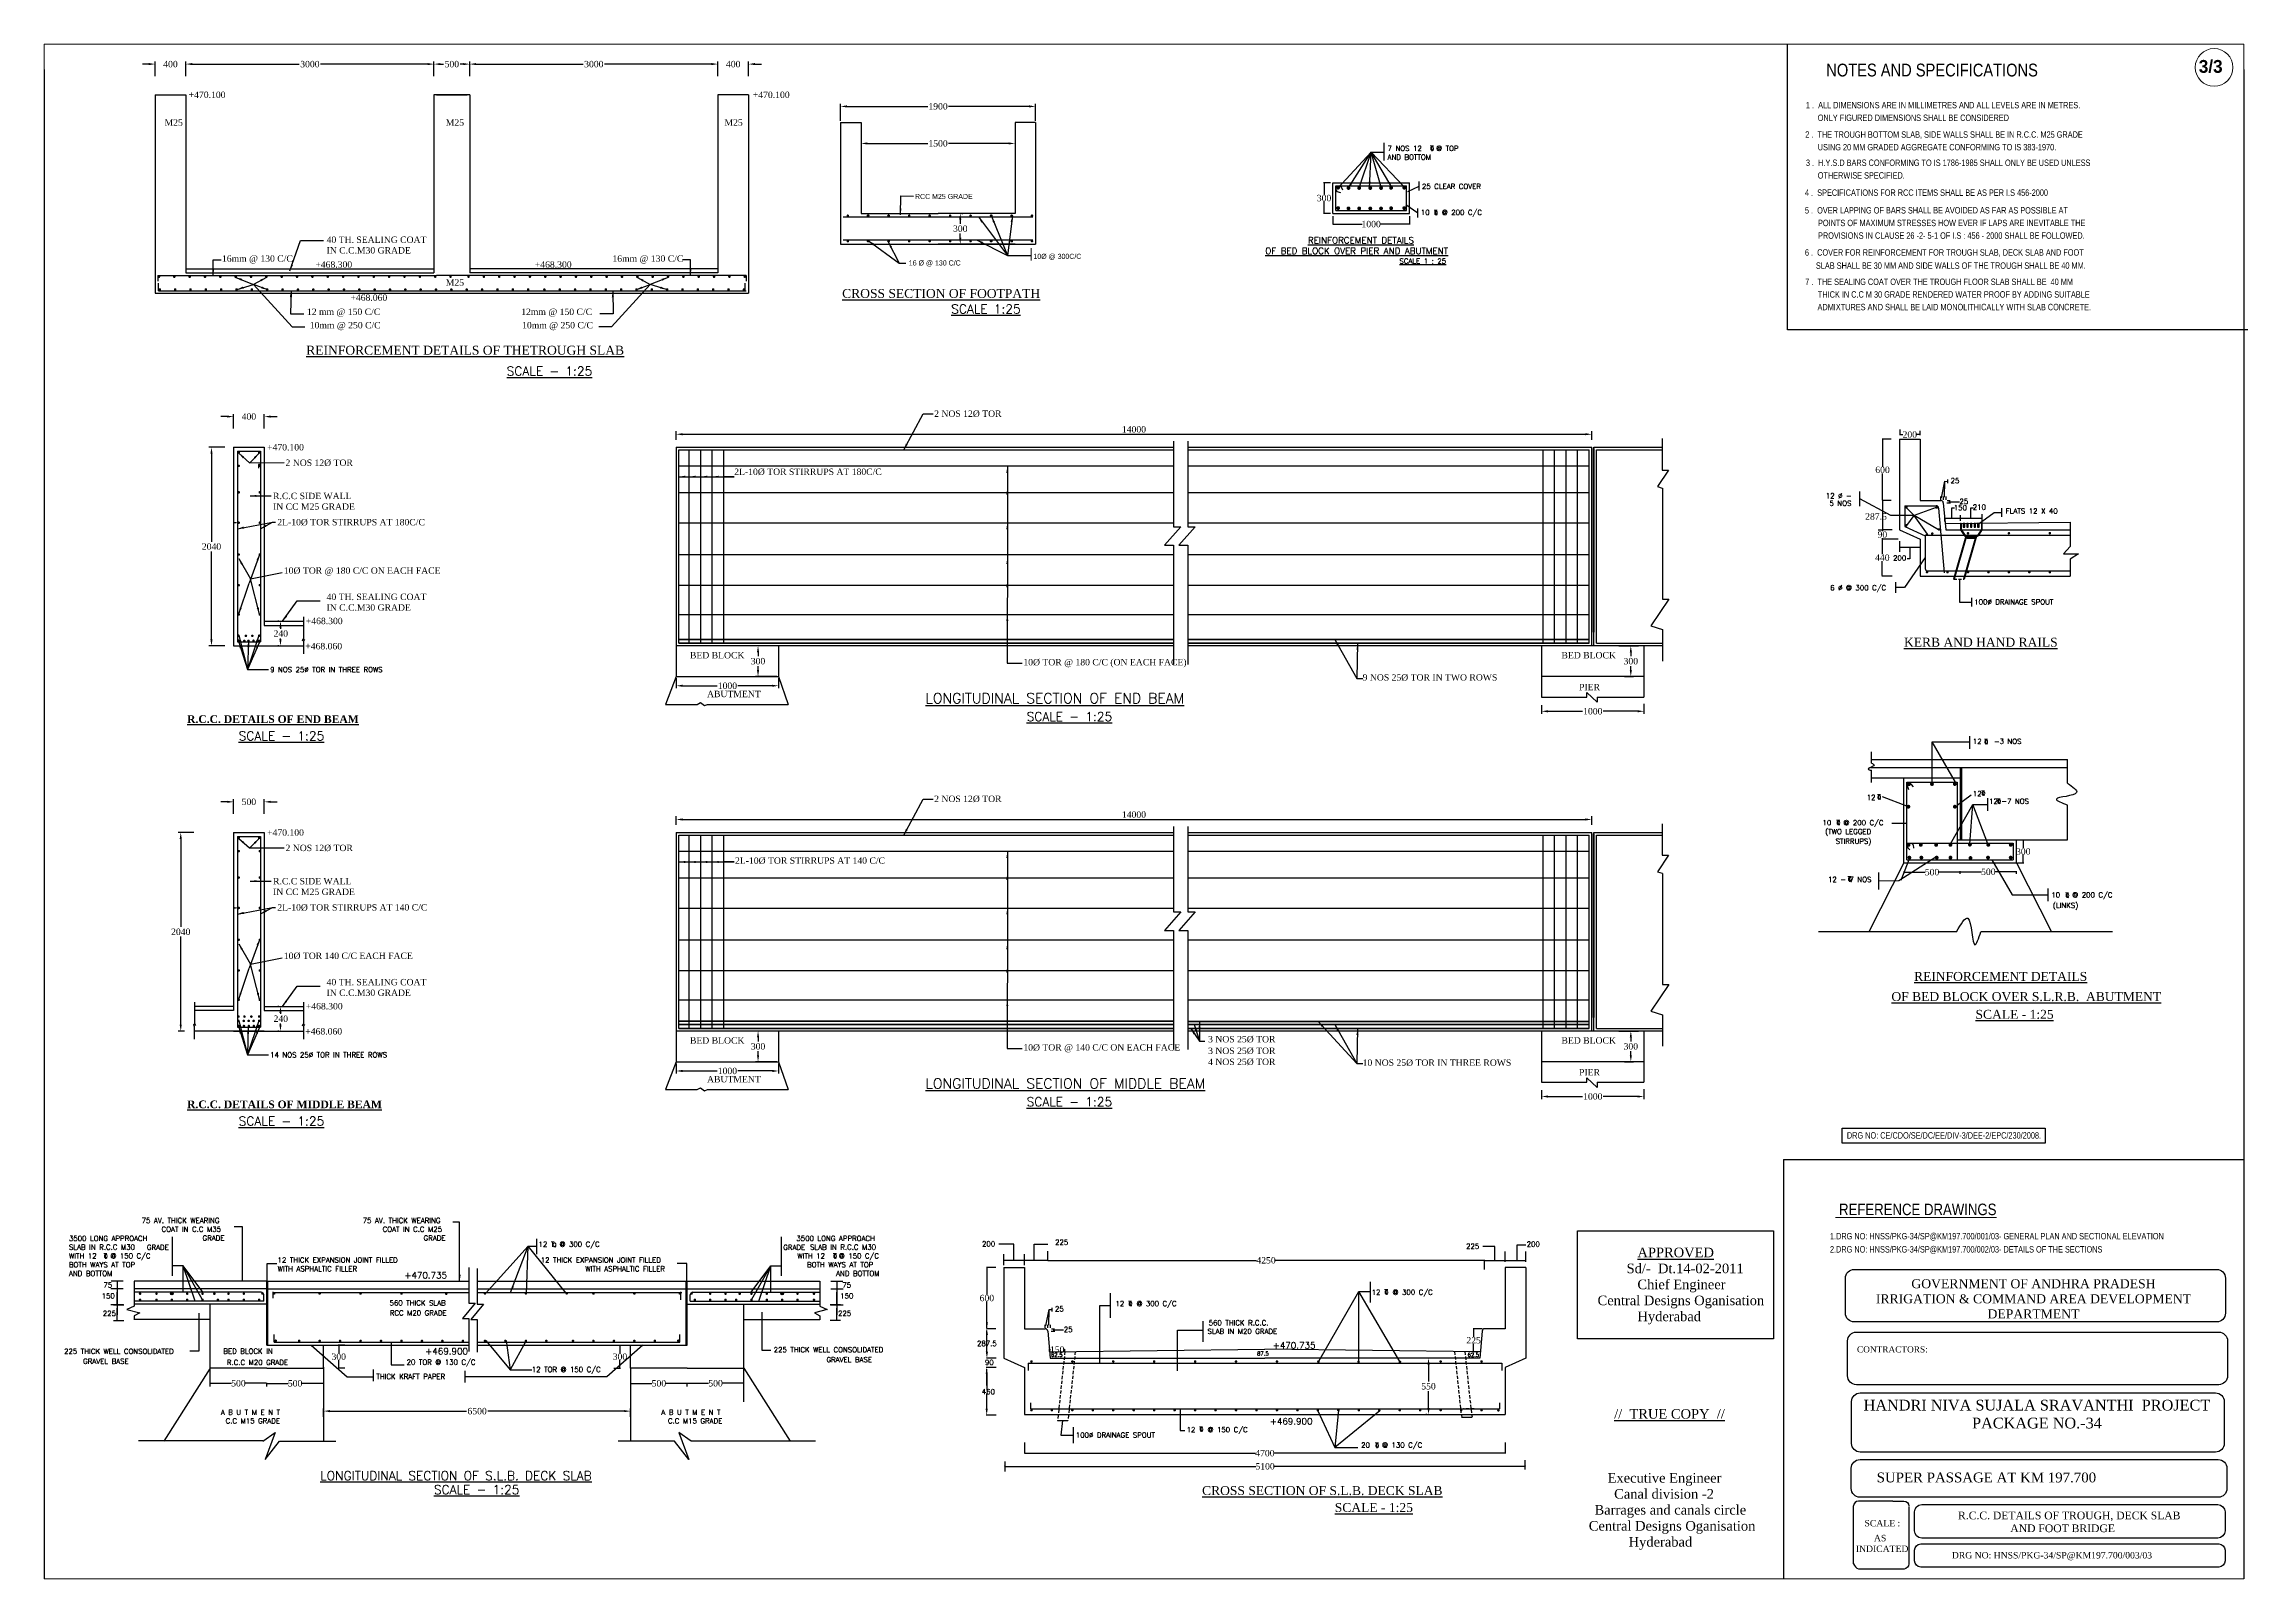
# Model space of a CAD drawing. Header units: millimetres. Extents: x 80 to 6605, y -565 to 2491.
# Drawn here: x 5589 to 6451, y -565 to 35 of the extents above; entities that cross this region are included whole.
import ezdxf
from ezdxf.enums import TextEntityAlignment as Align

# ---------------------------------------------------------------- set-up
doc = ezdxf.new("R2010")
doc.units = ezdxf.units.MM
doc.linetypes.add('DASHED', pattern=[19.05, 12.7, -6.35])
for name, color, linetype in [('abutment', 2, 'Continuous'), ('border', 7, 'Continuous'), ('MAIN', 7, 'Continuous'), ('SHEET', 3, 'Continuous'), ('STEEL', 5, 'Continuous'), ('TEXT_GENERAL', 4, 'Continuous')]:
    doc.layers.add(name, color=color, linetype=linetype)
doc.styles.add('ARIAL NARROW', font='ARIALN.TTF')
doc.styles.add('arn', font='ARIALN.TTF')
doc.styles.add('CITYBLUEPR', font='cityb___.ttf')
doc.styles.add('ROMANS', font='romans.shx', dxfattribs={"height": 2.5})
doc.styles.add('ROMANT', font='romant')
doc.styles.add('SIMPLEX', font='simplex.shx')
doc.styles.get("Standard").update_dxf_attribs({"font": 'times.ttf', "height": 2.5})
doc.styles.add('TIMES NEW ROMAN', font='times.ttf')
doc.styles.add('TNR_2.5', font='times.ttf', dxfattribs={"height": 2.5})
doc.dimstyles.new('ISO-25', dxfattribs={"dimtxt": 2.5, "dimasz": 2.5, "dimexe": 1.25, "dimexo": 0.625, "dimtad": 1, "dimlfac": 25, "dimtxsty": 'Standard', "dimcen": 2.5, "dimadec": 0, "dimazin": 0, "dimtfac": 1, "dimtmove": 0, "dimatfit": 3, "dimfxl": 1, "dimarcsym": 0})
doc.dimstyles.get("Standard").update_dxf_attribs({"dimtxt": 0.18, "dimasz": 0.18, "dimexe": 0.18, "dimexo": 0.0625, "dimgap": 0.09, "dimtad": 0, "dimtih": 1, "dimtoh": 1, "dimdec": 4, "dimzin": 0, "dimdsep": 46, "dimtxsty": 'Standard', "dimcen": 0.09, "dimadec": 0, "dimazin": 0, "dimtfac": 1, "dimtdec": 4, "dimtofl": 0, "dimtmove": 0, "dimatfit": 3, "dimfxl": 1, "dimtolj": 1, "dimtzin": 0, "dimarcsym": 0})
doc.dimstyles.new('STYLE_ESH', dxfattribs={"dimtxt": 2.5, "dimasz": 2.5, "dimexe": 1, "dimexo": 0.625, "dimtad": 0, "dimtih": 1, "dimtoh": 1, "dimdec": 0, "dimlfac": 100, "dimzin": 9, "dimdsep": 46, "dimtxsty": 'TNR_2.5', "dimcen": 2.5, "dimadec": 0, "dimazin": 2, "dimtfac": 1, "dimtdec": 0, "dimtofl": 0, "dimtmove": 2, "dimatfit": 3, "dimfxl": 1, "dimarcsym": 0})

# ---------------------------------------------------------------- blocks, each defined once
blk = doc.blocks.new('*D174')
at = {"color": 0, "lineweight": -2, "transparency": 16777216}
for p, q in [((5836.28, -119.25), (5836.28, -115.85)), ((5838.78, -117.1), (6191.68, -117.1)), ((6194.18, -119.25), (6194.18, -115.85))]:
    blk.add_line(p, q, dxfattribs=at)
at = {"color": 0, "transparency": 16777216}
for points in [[(5838.78, -116.68), (5838.78, -117.51), (5836.28, -117.1)], [(6191.68, -116.68), (6191.68, -117.51), (6194.18, -117.1)]]:
    blk.add_solid(points, dxfattribs=at)
at = {"layer": 'Defpoints', "color": 0, "transparency": 16777216}
for p in [(5836.28, -119.88), (6194.18, -117.1), (6194.18, -119.88)]:
    blk.add_point(p, dxfattribs=at)
at = {"color": 0, "transparency": 16777216, "insert": (6015.23, -115.2), "char_height": 2.5, "attachment_point": 5}
blk.add_mtext('14000', dxfattribs=at)
blk = doc.blocks.new('*D156')
at = {"color": 0, "lineweight": -2, "transparency": 16777216}
for p, q in [((5981.41, -436.44), (5981.41, -440.22)), ((5981.59, -440.04), (6063.18, -440.04)), ((6152.14, -440.04), (6070.55, -440.04)), ((6152.32, -443.6), (6152.32, -439.86))]:
    blk.add_line(p, q, dxfattribs=at)
at = {"color": 0, "transparency": 16777216}
for points in [[(5981.59, -440.01), (5981.59, -440.07), (5981.41, -440.04)], [(6152.14, -440.01), (6152.14, -440.07), (6152.32, -440.04)]]:
    blk.add_solid(points, dxfattribs=at)
at = {"layer": 'Defpoints', "color": 0, "transparency": 16777216}
for p in [(5981.41, -436.38), (6152.32, -440.04), (6152.32, -443.67)]:
    blk.add_point(p, dxfattribs=at)
at = {"color": 0, "transparency": 16777216, "insert": (6066.87, -440.04), "char_height": 2.5, "attachment_point": 5}
blk.add_mtext('\\A1;4250', dxfattribs=at)
blk = doc.blocks.new('*D155')
at = {"color": 0, "lineweight": -2, "transparency": 16777216}
for p, q in [((5964.7, -520.51), (5964.7, -520.39)), ((5964.88, -520.57), (6062.86, -520.57)), ((6168.09, -520.57), (6070.11, -520.57)), ((6168.27, -520.51), (6168.27, -520.39))]:
    blk.add_line(p, q, dxfattribs=at)
at = {"color": 0, "transparency": 16777216}
for points in [[(5964.88, -520.54), (5964.88, -520.6), (5964.7, -520.57)], [(6168.09, -520.54), (6168.09, -520.6), (6168.27, -520.57)]]:
    blk.add_solid(points, dxfattribs=at)
at = {"layer": 'Defpoints', "color": 0, "transparency": 16777216}
for p in [(5964.7, -520.57), (6168.27, -520.57), (6168.27, -520.57)]:
    blk.add_point(p, dxfattribs=at)
at = {"color": 0, "transparency": 16777216, "insert": (6066.48, -520.57), "char_height": 2.5, "attachment_point": 5}
blk.add_mtext('\\A1;5100', dxfattribs=at)
blk = doc.blocks.new('*D154')
at = {"color": 0, "lineweight": -2, "transparency": 16777216}
for p, q in [((5972.41, -511.27), (5972.41, -515.6)), ((5972.59, -515.42), (6062.72, -515.42)), ((6160.23, -515.42), (6070.09, -515.42)), ((6160.41, -511.27), (6160.41, -515.6))]:
    blk.add_line(p, q, dxfattribs=at)
at = {"color": 0, "transparency": 16777216}
for points in [[(5972.59, -515.39), (5972.59, -515.45), (5972.41, -515.42)], [(6160.23, -515.39), (6160.23, -515.45), (6160.41, -515.42)]]:
    blk.add_solid(points, dxfattribs=at)
at = {"layer": 'Defpoints', "color": 0, "transparency": 16777216}
for p in [(5972.41, -511.2), (6160.41, -511.2), (6160.41, -515.42)]:
    blk.add_point(p, dxfattribs=at)
at = {"color": 0, "transparency": 16777216, "insert": (6066.41, -515.42), "char_height": 2.5, "attachment_point": 5}
blk.add_mtext('\\A1;4700', dxfattribs=at)
blk = doc.blocks.new('*D160')
at = {"color": 0, "lineweight": -2, "transparency": 16777216}
for p, q in [((5676.18, -488.14), (5676.18, -488.31)), ((5676.36, -488.13), (5684.55, -488.13)), ((5698.15, -488.13), (5689.96, -488.13)), ((5698.33, -486.25), (5698.33, -488.31))]:
    blk.add_line(p, q, dxfattribs=at)
at = {"color": 0, "transparency": 16777216}
for points in [[(5676.36, -488.1), (5676.36, -488.16), (5676.18, -488.13)], [(5698.15, -488.1), (5698.15, -488.16), (5698.33, -488.13)]]:
    blk.add_solid(points, dxfattribs=at)
at = {"layer": 'Defpoints', "color": 0, "transparency": 16777216}
for p in [(5676.18, -488.07), (5698.33, -486.19), (5698.33, -488.13)]:
    blk.add_point(p, dxfattribs=at)
at = {"color": 0, "transparency": 16777216, "insert": (5687.26, -488.13), "char_height": 2.5, "attachment_point": 5}
blk.add_mtext('\\A1;500', dxfattribs=at)
blk = doc.blocks.new('*D170')
at = {"color": 0, "lineweight": -2, "transparency": 16777216}
for p, q in [((6314.63, -115.25), (6314.63, -117.41)), ((6314.81, -117.23), (6315.8, -117.23)), ((6322.3, -117.23), (6321.31, -117.23)), ((6322.48, -115.76), (6322.48, -117.41))]:
    blk.add_line(p, q, dxfattribs=at)
at = {"color": 0, "transparency": 16777216}
for points in [[(6314.81, -117.2), (6314.81, -117.26), (6314.63, -117.23)], [(6322.3, -117.2), (6322.3, -117.26), (6322.48, -117.23)]]:
    blk.add_solid(points, dxfattribs=at)
at = {"layer": 'Defpoints', "color": 0, "transparency": 16777216}
for p in [(6314.63, -115.19), (6322.48, -115.7), (6322.48, -117.23)]:
    blk.add_point(p, dxfattribs=at)
at = {"color": 0, "transparency": 16777216, "insert": (6318.55, -117.23), "char_height": 2.5, "attachment_point": 5}
blk.add_mtext('\\A1;200', dxfattribs=at)
blk = doc.blocks.new('*D169')
at = {"color": 0, "lineweight": -2, "transparency": 16777216}
for p, q in [((6306.14, -154.52), (6308.01, -154.52)), ((6307.83, -154.7), (6307.83, -154.95)), ((6314.01, -158.12), (6307.65, -158.12)), ((6307.83, -157.94), (6307.83, -157.68))]:
    blk.add_line(p, q, dxfattribs=at)
at = {"color": 0, "transparency": 16777216}
for points in [[(6307.8, -154.7), (6307.86, -154.7), (6307.83, -154.52)], [(6307.8, -157.94), (6307.86, -157.94), (6307.83, -158.12)]]:
    blk.add_solid(points, dxfattribs=at)
at = {"layer": 'Defpoints', "color": 0, "transparency": 16777216}
for p in [(6306.07, -154.52), (6307.83, -158.12), (6314.07, -158.12)]:
    blk.add_point(p, dxfattribs=at)
at = {"color": 0, "transparency": 16777216, "insert": (6307.83, -156.32), "char_height": 2.5, "attachment_point": 5}
blk.add_mtext('\\A1;90', dxfattribs=at)
blk = doc.blocks.new('*D168')
at = {"color": 0, "lineweight": -2, "transparency": 16777216}
for p, q in [((6311.33, -143.02), (6307.71, -143.02)), ((6307.89, -143.2), (6307.89, -154.34)), ((6311.69, -154.52), (6307.71, -154.52))]:
    blk.add_line(p, q, dxfattribs=at)
at = {"color": 0, "transparency": 16777216}
for points in [[(6307.86, -143.2), (6307.92, -143.2), (6307.89, -143.02)], [(6307.86, -154.34), (6307.92, -154.34), (6307.89, -154.52)]]:
    blk.add_solid(points, dxfattribs=at)
at = {"layer": 'Defpoints', "color": 0, "transparency": 16777216}
for p in [(6311.39, -143.02), (6307.89, -154.52), (6311.75, -154.52)]:
    blk.add_point(p, dxfattribs=at)
at = {"color": 0, "transparency": 16777216, "insert": (6305.34, -149.26), "char_height": 2.5, "attachment_point": 5}
blk.add_mtext('\\A1;287.5', dxfattribs=at)
blk = doc.blocks.new('*D167')
at = {"color": 0, "lineweight": -2, "transparency": 16777216}
for p, q in [((6311.33, -119.02), (6307.71, -119.02)), ((6307.89, -119.2), (6307.89, -129.65)), ((6307.89, -142.84), (6307.89, -132.38)), ((6311.33, -143.02), (6307.71, -143.02))]:
    blk.add_line(p, q, dxfattribs=at)
at = {"color": 0, "transparency": 16777216}
for points in [[(6307.86, -119.2), (6307.92, -119.2), (6307.89, -119.02)], [(6307.86, -142.84), (6307.92, -142.84), (6307.89, -143.02)]]:
    blk.add_solid(points, dxfattribs=at)
at = {"layer": 'Defpoints', "color": 0, "transparency": 16777216}
for p in [(6307.89, -119.02), (6311.39, -119.02), (6311.39, -143.02)]:
    blk.add_point(p, dxfattribs=at)
at = {"color": 0, "transparency": 16777216, "insert": (6307.89, -131.02), "char_height": 2.5, "attachment_point": 5}
blk.add_mtext('\\A1;600', dxfattribs=at)
blk = doc.blocks.new('*D166')
at = {"color": 0, "lineweight": -2, "transparency": 16777216}
for p, q in [((6311.65, -158.12), (6307.63, -158.12)), ((6307.81, -158.3), (6307.81, -163.95)), ((6307.81, -172.34), (6307.81, -166.68)), ((6311.65, -172.52), (6307.63, -172.52))]:
    blk.add_line(p, q, dxfattribs=at)
at = {"color": 0, "transparency": 16777216}
for points in [[(6307.78, -158.3), (6307.84, -158.3), (6307.81, -158.12)], [(6307.78, -172.34), (6307.84, -172.34), (6307.81, -172.52)]]:
    blk.add_solid(points, dxfattribs=at)
at = {"layer": 'Defpoints', "color": 0, "transparency": 16777216}
for p in [(6311.71, -158.12), (6307.81, -172.52), (6311.71, -172.52)]:
    blk.add_point(p, dxfattribs=at)
at = {"color": 0, "transparency": 16777216, "insert": (6307.81, -165.32), "char_height": 2.5, "attachment_point": 5}
blk.add_mtext('\\A1;440', dxfattribs=at)
blk = doc.blocks.new('*D161')
at = {"color": 0, "lineweight": -2, "transparency": 16777216}
for p, q in [((5654.04, -489.32), (5654.04, -487.92)), ((5654.22, -488.1), (5662.4, -488.1)), ((5676, -488.1), (5667.81, -488.1)), ((5676.18, -489.32), (5676.18, -487.92))]:
    blk.add_line(p, q, dxfattribs=at)
at = {"color": 0, "transparency": 16777216}
for points in [[(5654.22, -488.07), (5654.22, -488.13), (5654.04, -488.1)], [(5676, -488.07), (5676, -488.13), (5676.18, -488.1)]]:
    blk.add_solid(points, dxfattribs=at)
at = {"layer": 'Defpoints', "color": 0, "transparency": 16777216}
for p in [(5654.04, -488.1), (5654.04, -489.38), (5676.18, -489.38)]:
    blk.add_point(p, dxfattribs=at)
at = {"color": 0, "transparency": 16777216, "insert": (5665.11, -488.1), "char_height": 2.5, "attachment_point": 5}
blk.add_mtext('\\A1;500', dxfattribs=at)
blk = doc.blocks.new('*D175')
at = {"color": 0, "lineweight": -2, "transparency": 16777216}
for p, q in [((6092.95, -31.82), (6092.95, -35.12)), ((6122.95, -31.82), (6122.95, -35.12)), ((6093.13, -34.94), (6104.45, -34.94)), ((6122.77, -34.94), (6111.45, -34.94))]:
    blk.add_line(p, q, dxfattribs=at)
at = {"color": 0, "transparency": 16777216}
for points in [[(6093.13, -34.91), (6093.13, -34.97), (6092.95, -34.94)], [(6122.77, -34.91), (6122.77, -34.97), (6122.95, -34.94)]]:
    blk.add_solid(points, dxfattribs=at)
at = {"layer": 'Defpoints', "color": 0, "transparency": 16777216}
for p in [(6092.95, -31.75), (6122.95, -31.75), (6122.95, -34.94)]:
    blk.add_point(p, dxfattribs=at)
at = {"color": 0, "transparency": 16777216, "insert": (6107.95, -34.94), "char_height": 2.5, "attachment_point": 5}
blk.add_mtext('\\A1;1000', dxfattribs=at)
blk = doc.blocks.new('*D165')
at = {"color": 0, "lineweight": -2, "transparency": 16777216}
for p, q in [((6338.25, -288.91), (6338.25, -287.96)), ((6338.43, -288.14), (6346.55, -288.14)), ((6360.07, -288.14), (6351.96, -288.14)), ((6360.25, -288.91), (6360.25, -287.96))]:
    blk.add_line(p, q, dxfattribs=at)
at = {"color": 0, "transparency": 16777216}
for points in [[(6338.43, -288.11), (6338.43, -288.17), (6338.25, -288.14)], [(6360.07, -288.11), (6360.07, -288.17), (6360.25, -288.14)]]:
    blk.add_solid(points, dxfattribs=at)
at = {"layer": 'Defpoints', "color": 0, "transparency": 16777216}
for p in [(6338.25, -288.14), (6338.25, -288.97), (6360.25, -288.97)]:
    blk.add_point(p, dxfattribs=at)
at = {"color": 0, "transparency": 16777216, "insert": (6349.25, -288.14), "char_height": 2.5, "attachment_point": 5}
blk.add_mtext('\\A1;500', dxfattribs=at)
blk = doc.blocks.new('*D164')
at = {"color": 0, "lineweight": -2, "transparency": 16777216}
for p, q in [((6316.25, -288.28), (6316.25, -288.1)), ((6316.43, -288.28), (6324.55, -288.28)), ((6338.07, -288.28), (6329.96, -288.28)), ((6338.25, -288.28), (6338.25, -288.1))]:
    blk.add_line(p, q, dxfattribs=at)
at = {"color": 0, "transparency": 16777216}
for points in [[(6316.43, -288.25), (6316.43, -288.31), (6316.25, -288.28)], [(6338.07, -288.25), (6338.07, -288.31), (6338.25, -288.28)]]:
    blk.add_solid(points, dxfattribs=at)
at = {"layer": 'Defpoints', "color": 0, "transparency": 16777216}
for p in [(6316.25, -288.28), (6316.25, -288.35), (6338.25, -288.35)]:
    blk.add_point(p, dxfattribs=at)
at = {"color": 0, "transparency": 16777216, "insert": (6327.25, -288.28), "char_height": 2.5, "attachment_point": 5}
blk.add_mtext('\\A1;500', dxfattribs=at)
blk = doc.blocks.new('*D163')
at = {"color": 0, "lineweight": -2, "transparency": 16777216}
for p, q in [((6360.6, -275.7), (6363.1, -275.7)), ((6362.92, -275.88), (6362.92, -278.84)), ((6362.92, -284.52), (6362.92, -281.56)), ((6360.6, -284.7), (6363.1, -284.7))]:
    blk.add_line(p, q, dxfattribs=at)
at = {"color": 0, "transparency": 16777216}
for points in [[(6362.89, -275.88), (6362.95, -275.88), (6362.92, -275.7)], [(6362.89, -284.52), (6362.95, -284.52), (6362.92, -284.7)]]:
    blk.add_solid(points, dxfattribs=at)
at = {"layer": 'Defpoints', "color": 0, "transparency": 16777216}
for p in [(6360.54, -275.7), (6362.92, -275.7), (6360.54, -284.7)]:
    blk.add_point(p, dxfattribs=at)
at = {"color": 0, "transparency": 16777216, "insert": (6362.92, -280.2), "char_height": 2.5, "attachment_point": 5}
blk.add_mtext('\\A1;300', dxfattribs=at)
blk = doc.blocks.new('*D162')
at = {"color": 0, "lineweight": -2, "transparency": 16777216}
for p, q in [((5706.72, -473.2), (5704.13, -473.2)), ((5704.31, -473.38), (5704.31, -476.33)), ((5706.72, -482.2), (5704.13, -482.2)), ((5704.31, -482.02), (5704.31, -479.06))]:
    blk.add_line(p, q, dxfattribs=at)
at = {"color": 0, "transparency": 16777216}
for points in [[(5704.28, -473.38), (5704.34, -473.38), (5704.31, -473.2)], [(5704.28, -482.02), (5704.34, -482.02), (5704.31, -482.2)]]:
    blk.add_solid(points, dxfattribs=at)
at = {"layer": 'Defpoints', "color": 0, "transparency": 16777216}
for p in [(5704.31, -473.2), (5706.78, -473.2), (5706.78, -482.2)]:
    blk.add_point(p, dxfattribs=at)
at = {"color": 0, "transparency": 16777216, "insert": (5704.31, -477.7), "char_height": 2.5, "attachment_point": 5}
blk.add_mtext('\\A1;300', dxfattribs=at)
blk = doc.blocks.new('*D173')
at = {"color": 0, "lineweight": -2, "transparency": 16777216}
for p, q in [((5811.87, -473.2), (5814.45, -473.2)), ((5814.27, -473.38), (5814.27, -476.33)), ((5811.87, -482.2), (5814.45, -482.2)), ((5814.27, -482.02), (5814.27, -479.06))]:
    blk.add_line(p, q, dxfattribs=at)
at = {"color": 0, "transparency": 16777216}
for points in [[(5814.24, -473.38), (5814.3, -473.38), (5814.27, -473.2)], [(5814.24, -482.02), (5814.3, -482.02), (5814.27, -482.2)]]:
    blk.add_solid(points, dxfattribs=at)
at = {"layer": 'Defpoints', "color": 0, "transparency": 16777216}
for p in [(5811.8, -473.2), (5814.27, -473.2), (5811.8, -482.2)]:
    blk.add_point(p, dxfattribs=at)
at = {"color": 0, "transparency": 16777216, "insert": (5814.27, -477.7), "char_height": 2.5, "attachment_point": 5}
blk.add_mtext('\\A1;300', dxfattribs=at)
blk = doc.blocks.new('*D172')
at = {"color": 0, "lineweight": -2, "transparency": 16777216}
for p, q in [((5840.57, -489.32), (5840.57, -487.92)), ((5840.75, -488.1), (5848.94, -488.1)), ((5862.53, -488.1), (5854.35, -488.1)), ((5862.71, -489.32), (5862.71, -487.92))]:
    blk.add_line(p, q, dxfattribs=at)
at = {"color": 0, "transparency": 16777216}
for points in [[(5840.75, -488.07), (5840.75, -488.13), (5840.57, -488.1)], [(5862.53, -488.07), (5862.53, -488.13), (5862.71, -488.1)]]:
    blk.add_solid(points, dxfattribs=at)
at = {"layer": 'Defpoints', "color": 0, "transparency": 16777216}
for p in [(5840.57, -489.38), (5862.71, -488.1), (5862.71, -489.38)]:
    blk.add_point(p, dxfattribs=at)
at = {"color": 0, "transparency": 16777216, "insert": (5851.64, -488.1), "char_height": 2.5, "attachment_point": 5}
blk.add_mtext('\\A1;500', dxfattribs=at)
blk = doc.blocks.new('*D171')
at = {"color": 0, "lineweight": -2, "transparency": 16777216}
for p, q in [((5818.42, -486.25), (5818.42, -488.31)), ((5818.6, -488.13), (5826.79, -488.13)), ((5840.39, -488.13), (5832.2, -488.13)), ((5840.57, -488.14), (5840.57, -488.31))]:
    blk.add_line(p, q, dxfattribs=at)
at = {"color": 0, "transparency": 16777216}
for points in [[(5818.6, -488.1), (5818.6, -488.16), (5818.42, -488.13)], [(5840.39, -488.1), (5840.39, -488.16), (5840.57, -488.13)]]:
    blk.add_solid(points, dxfattribs=at)
at = {"layer": 'Defpoints', "color": 0, "transparency": 16777216}
for p in [(5818.42, -486.19), (5818.42, -488.13), (5840.57, -488.07)]:
    blk.add_point(p, dxfattribs=at)
at = {"color": 0, "transparency": 16777216, "insert": (5829.5, -488.13), "char_height": 2.5, "attachment_point": 5}
blk.add_mtext('\\A1;500', dxfattribs=at)
blk = doc.blocks.new('*D176')
at = {"color": 0, "lineweight": -2, "transparency": 16777216}
for p, q in [((6092.1, -18.77), (6089.36, -18.77)), ((6089.54, -18.95), (6089.54, -23.4)), ((6092.1, -30.77), (6089.36, -30.77)), ((6089.54, -30.59), (6089.54, -26.13))]:
    blk.add_line(p, q, dxfattribs=at)
at = {"color": 0, "transparency": 16777216}
for points in [[(6089.51, -18.95), (6089.57, -18.95), (6089.54, -18.77)], [(6089.51, -30.59), (6089.57, -30.59), (6089.54, -30.77)]]:
    blk.add_solid(points, dxfattribs=at)
at = {"layer": 'Defpoints', "color": 0, "transparency": 16777216}
for p in [(6089.54, -18.77), (6092.16, -18.77), (6092.16, -30.77)]:
    blk.add_point(p, dxfattribs=at)
at = {"color": 0, "transparency": 16777216, "insert": (6089.54, -24.77), "char_height": 2.5, "attachment_point": 5}
blk.add_mtext('\\A1;300', dxfattribs=at)
blk = doc.blocks.new('*D158')
at = {"color": 0, "lineweight": -2, "transparency": 16777216}
for p, q in [((5982.19, -475.72), (5982.19, -474.75)), ((5982.37, -474.93), (5982.62, -474.93)), ((5988.03, -474.93), (5987.78, -474.93)), ((5988.21, -475.65), (5988.21, -474.75))]:
    blk.add_line(p, q, dxfattribs=at)
at = {"color": 0, "transparency": 16777216}
for points in [[(5982.37, -474.9), (5982.37, -474.96), (5982.19, -474.93)], [(5988.03, -474.9), (5988.03, -474.96), (5988.21, -474.93)]]:
    blk.add_solid(points, dxfattribs=at)
at = {"layer": 'Defpoints', "color": 0, "transparency": 16777216}
for p in [(5982.19, -474.93), (5982.19, -475.78), (5988.21, -475.71)]:
    blk.add_point(p, dxfattribs=at)
at = {"color": 0, "transparency": 16777216, "insert": (5985.2, -474.93), "char_height": 2.5, "attachment_point": 5}
blk.add_mtext('\\A1;150', dxfattribs=at)
blk = doc.blocks.new('*D157')
at = {"color": 0, "lineweight": -2, "transparency": 16777216}
for p, q in [((5961.16, -442.78), (5957.54, -442.78)), ((5957.72, -442.96), (5957.72, -453.42)), ((5957.72, -466.6), (5957.72, -456.15)), ((5961.16, -466.78), (5957.54, -466.78))]:
    blk.add_line(p, q, dxfattribs=at)
at = {"color": 0, "transparency": 16777216}
for points in [[(5957.69, -442.96), (5957.75, -442.96), (5957.72, -442.78)], [(5957.69, -466.6), (5957.75, -466.6), (5957.72, -466.78)]]:
    blk.add_solid(points, dxfattribs=at)
at = {"layer": 'Defpoints', "color": 0, "transparency": 16777216}
for p in [(5957.72, -442.78), (5961.22, -442.78), (5961.22, -466.78)]:
    blk.add_point(p, dxfattribs=at)
at = {"color": 0, "transparency": 16777216, "insert": (5957.72, -454.78), "char_height": 2.5, "attachment_point": 5}
blk.add_mtext('\\A1;600', dxfattribs=at)
blk = doc.blocks.new('*D159')
at = {"color": 0, "lineweight": -2, "transparency": 16777216}
for p, q in [((6151.35, -466.78), (6147.84, -466.78)), ((6148.02, -466.96), (6148.02, -469.92)), ((6148.02, -475.6), (6148.02, -472.65)), ((6149.43, -475.78), (6147.84, -475.78))]:
    blk.add_line(p, q, dxfattribs=at)
at = {"color": 0, "transparency": 16777216}
for points in [[(6147.99, -466.96), (6148.05, -466.96), (6148.02, -466.78)], [(6147.99, -475.6), (6148.05, -475.6), (6148.02, -475.78)]]:
    blk.add_solid(points, dxfattribs=at)
at = {"layer": 'Defpoints', "color": 0, "transparency": 16777216}
for p in [(6151.41, -466.78), (6148.02, -475.78), (6149.49, -475.78)]:
    blk.add_point(p, dxfattribs=at)
at = {"color": 0, "transparency": 16777216, "insert": (6148.02, -471.28), "char_height": 2.5, "attachment_point": 5}
blk.add_mtext('\\A1;225', dxfattribs=at)
blk = doc.blocks.new('*D195')
at = {"color": 0, "lineweight": -2, "transparency": 16777216}
for p, q in [((5630.04, 27.6), (5627.54, 27.6)), ((5632.54, 22.89), (5632.54, 28.6)), ((5644.54, 22.89), (5644.54, 28.6)), ((5647.04, 27.6), (5649.54, 27.6))]:
    blk.add_line(p, q, dxfattribs=at)
at = {"color": 0, "transparency": 16777216}
for points in [[(5630.04, 28.02), (5630.04, 27.19), (5632.54, 27.6)], [(5647.04, 28.02), (5647.04, 27.19), (5644.54, 27.6)]]:
    blk.add_solid(points, dxfattribs=at)
at = {"layer": 'Defpoints', "color": 0, "transparency": 16777216}
for p in [(5644.54, 27.6), (5632.54, 22.27), (5644.54, 22.27)]:
    blk.add_point(p, dxfattribs=at)
at = {"color": 0, "transparency": 16777216, "insert": (5638.54, 27.6), "char_height": 2.5, "attachment_point": 5, "style": 'TNR_2.5'}
blk.add_mtext('400', dxfattribs=at)
blk = doc.blocks.new('*D196')
at = {"color": 0, "lineweight": -2, "transparency": 16777216}
for p, q in [((5644.54, 22.89), (5644.54, 28.6)), ((5647.04, 27.6), (5688.87, 27.6)), ((5739.04, 27.6), (5697.22, 27.6)), ((5741.54, 22.89), (5741.54, 28.6))]:
    blk.add_line(p, q, dxfattribs=at)
at = {"color": 0, "transparency": 16777216}
for points in [[(5647.04, 28.02), (5647.04, 27.19), (5644.54, 27.6)], [(5739.04, 28.02), (5739.04, 27.19), (5741.54, 27.6)]]:
    blk.add_solid(points, dxfattribs=at)
at = {"layer": 'Defpoints', "color": 0, "transparency": 16777216}
for p in [(5741.54, 27.6), (5644.54, 22.27), (5741.54, 22.27)]:
    blk.add_point(p, dxfattribs=at)
at = {"color": 0, "transparency": 16777216, "insert": (5693.04, 27.6), "char_height": 2.5, "attachment_point": 5, "style": 'TNR_2.5'}
blk.add_mtext('3000', dxfattribs=at)
blk = doc.blocks.new('*D197')
at = {"color": 0, "lineweight": -2, "transparency": 16777216}
for p, q in [((5741.54, 22.89), (5741.54, 28.6)), ((5744.04, 27.6), (5745.31, 27.6)), ((5753.04, 27.6), (5751.78, 27.6)), ((5755.54, 22.89), (5755.54, 28.6))]:
    blk.add_line(p, q, dxfattribs=at)
at = {"color": 0, "transparency": 16777216}
for points in [[(5744.04, 28.02), (5744.04, 27.19), (5741.54, 27.6)], [(5753.04, 28.02), (5753.04, 27.19), (5755.54, 27.6)]]:
    blk.add_solid(points, dxfattribs=at)
at = {"layer": 'Defpoints', "color": 0, "transparency": 16777216}
for p in [(5755.54, 27.6), (5741.54, 22.27), (5755.54, 22.27)]:
    blk.add_point(p, dxfattribs=at)
at = {"color": 0, "transparency": 16777216, "insert": (5748.54, 27.6), "char_height": 2.5, "attachment_point": 5, "style": 'TNR_2.5'}
blk.add_mtext('500', dxfattribs=at)
blk = doc.blocks.new('*D198')
at = {"color": 0, "lineweight": -2, "transparency": 16777216}
for p, q in [((5755.54, 22.89), (5755.54, 28.6)), ((5758.04, 27.6), (5799.87, 27.6)), ((5850.04, 27.6), (5808.22, 27.6)), ((5852.54, 22.89), (5852.54, 28.6))]:
    blk.add_line(p, q, dxfattribs=at)
at = {"color": 0, "transparency": 16777216}
for points in [[(5758.04, 28.02), (5758.04, 27.19), (5755.54, 27.6)], [(5850.04, 28.02), (5850.04, 27.19), (5852.54, 27.6)]]:
    blk.add_solid(points, dxfattribs=at)
at = {"layer": 'Defpoints', "color": 0, "transparency": 16777216}
for p in [(5852.54, 27.6), (5755.54, 22.27), (5852.54, 22.27)]:
    blk.add_point(p, dxfattribs=at)
at = {"color": 0, "transparency": 16777216, "insert": (5804.04, 27.6), "char_height": 2.5, "attachment_point": 5, "style": 'TNR_2.5'}
blk.add_mtext('3000', dxfattribs=at)
blk = doc.blocks.new('*D199')
at = {"color": 0, "lineweight": -2, "transparency": 16777216}
for p, q in [((5850.04, 27.6), (5847.54, 27.6)), ((5852.54, 22.89), (5852.54, 28.6)), ((5864.54, 22.89), (5864.54, 28.6)), ((5867.04, 27.6), (5869.54, 27.6))]:
    blk.add_line(p, q, dxfattribs=at)
at = {"color": 0, "transparency": 16777216}
for points in [[(5850.04, 28.02), (5850.04, 27.19), (5852.54, 27.6)], [(5867.04, 28.02), (5867.04, 27.19), (5864.54, 27.6)]]:
    blk.add_solid(points, dxfattribs=at)
at = {"layer": 'Defpoints', "color": 0, "transparency": 16777216}
for p in [(5864.54, 27.6), (5852.54, 22.27), (5864.54, 22.27)]:
    blk.add_point(p, dxfattribs=at)
at = {"color": 0, "transparency": 16777216, "insert": (5858.54, 27.6), "char_height": 2.5, "attachment_point": 5, "style": 'TNR_2.5'}
blk.add_mtext('400', dxfattribs=at)
blk = doc.blocks.new('*D200')
at = {"color": 0, "lineweight": -2, "transparency": 16777216}
for p, q in [((5660.7, -110.2), (5658.2, -110.2)), ((5663.2, -114.91), (5663.2, -109.2)), ((5675.2, -114.91), (5675.2, -109.2)), ((5677.7, -110.2), (5680.2, -110.2))]:
    blk.add_line(p, q, dxfattribs=at)
at = {"color": 0, "transparency": 16777216}
for points in [[(5660.7, -109.78), (5660.7, -110.61), (5663.2, -110.2)], [(5677.7, -109.78), (5677.7, -110.61), (5675.2, -110.2)]]:
    blk.add_solid(points, dxfattribs=at)
at = {"layer": 'Defpoints', "color": 0, "transparency": 16777216}
for p in [(5675.2, -110.2), (5663.2, -115.53), (5675.2, -115.53)]:
    blk.add_point(p, dxfattribs=at)
at = {"color": 0, "transparency": 16777216, "insert": (5669.2, -110.2), "char_height": 2.5, "attachment_point": 5, "style": 'TNR_2.5'}
blk.add_mtext('400', dxfattribs=at)
blk = doc.blocks.new('*D201')
at = {"color": 0, "lineweight": -2, "transparency": 16777216}
for p, q in [((5680.92, -190.2), (5680.54, -190.2)), ((5681.54, -192.7), (5681.54, -193.1)), ((5681.54, -197.3), (5681.54, -196.89)), ((5680.92, -199.8), (5680.54, -199.8))]:
    blk.add_line(p, q, dxfattribs=at)
at = {"color": 0, "transparency": 16777216}
for points in [[(5681.12, -192.7), (5681.96, -192.7), (5681.54, -190.2)], [(5681.12, -197.3), (5681.96, -197.3), (5681.54, -199.8)]]:
    blk.add_solid(points, dxfattribs=at)
at = {"layer": 'Defpoints', "color": 0, "transparency": 16777216}
for p in [(5681.54, -190.2), (5681.54, -199.8), (5681.54, -199.8)]:
    blk.add_point(p, dxfattribs=at)
at = {"color": 0, "transparency": 16777216, "insert": (5681.66, -195), "char_height": 2.5, "attachment_point": 5, "style": 'TNR_2.5'}
blk.add_mtext('240', dxfattribs=at)
blk = doc.blocks.new('*D202')
at = {"color": 0, "lineweight": -2, "transparency": 16777216}
for p, q in [((5659.72, -122.2), (5653.57, -122.2)), ((5654.57, -124.7), (5654.57, -159.11)), ((5654.57, -197.3), (5654.57, -162.9)), ((5659.72, -199.8), (5653.57, -199.8))]:
    blk.add_line(p, q, dxfattribs=at)
at = {"color": 0, "transparency": 16777216}
for points in [[(5654.15, -124.7), (5654.99, -124.7), (5654.57, -122.2)], [(5654.15, -197.3), (5654.99, -197.3), (5654.57, -199.8)]]:
    blk.add_solid(points, dxfattribs=at)
at = {"layer": 'Defpoints', "color": 0, "transparency": 16777216}
for p in [(5660.34, -122.2), (5654.57, -199.8), (5660.34, -199.8)]:
    blk.add_point(p, dxfattribs=at)
at = {"color": 0, "transparency": 16777216, "insert": (5654.57, -161), "char_height": 2.5, "attachment_point": 5, "style": 'TNR_2.5'}
blk.add_mtext('2040', dxfattribs=at)
blk = doc.blocks.new('*D203')
at = {"color": 0, "lineweight": -2, "transparency": 16777216}
for p, q in [((5836.28, -212.43), (5836.28, -216.42)), ((5876.28, -212.43), (5876.28, -216.42)), ((5838.78, -215.42), (5852.25, -215.42)), ((5873.78, -215.42), (5860.32, -215.42))]:
    blk.add_line(p, q, dxfattribs=at)
at = {"color": 0, "transparency": 16777216}
for points in [[(5838.78, -215), (5838.78, -215.83), (5836.28, -215.42)], [(5873.78, -215), (5873.78, -215.83), (5876.28, -215.42)]]:
    blk.add_solid(points, dxfattribs=at)
at = {"layer": 'Defpoints', "color": 0, "transparency": 16777216}
for p in [(5836.28, -211.8), (5876.28, -211.8), (5836.28, -215.42)]:
    blk.add_point(p, dxfattribs=at)
at = {"color": 0, "transparency": 16777216, "insert": (5856.28, -215.42), "char_height": 2.5, "attachment_point": 5, "style": 'TNR_2.5'}
blk.add_mtext('1000', dxfattribs=at)
blk = doc.blocks.new('*D204')
at = {"color": 0, "lineweight": -2, "transparency": 16777216}
for p, q in [((5875.66, -199.8), (5867.25, -199.8)), ((5868.25, -202.3), (5868.25, -203.91)), ((5875.66, -211.8), (5867.25, -211.8)), ((5868.25, -209.3), (5868.25, -207.7))]:
    blk.add_line(p, q, dxfattribs=at)
at = {"color": 0, "transparency": 16777216}
for points in [[(5867.84, -202.3), (5868.67, -202.3), (5868.25, -199.8)], [(5867.84, -209.3), (5868.67, -209.3), (5868.25, -211.8)]]:
    blk.add_solid(points, dxfattribs=at)
at = {"layer": 'Defpoints', "color": 0, "transparency": 16777216}
for p in [(5876.28, -199.8), (5868.25, -211.8), (5876.28, -211.8)]:
    blk.add_point(p, dxfattribs=at)
at = {"color": 0, "transparency": 16777216, "insert": (5868.25, -205.8), "char_height": 2.5, "attachment_point": 5, "style": 'TNR_2.5'}
blk.add_mtext('300', dxfattribs=at)
blk = doc.blocks.new('*D205')
at = {"color": 0, "lineweight": -2, "transparency": 16777216}
for p, q in [((6207.05, -199.8), (6210.48, -199.8)), ((6209.48, -202.3), (6209.48, -203.91)), ((6207.05, -211.8), (6210.48, -211.8)), ((6209.48, -209.3), (6209.48, -207.7))]:
    blk.add_line(p, q, dxfattribs=at)
at = {"color": 0, "transparency": 16777216}
for points in [[(6209.07, -202.3), (6209.9, -202.3), (6209.48, -199.8)], [(6209.07, -209.3), (6209.9, -209.3), (6209.48, -211.8)]]:
    blk.add_solid(points, dxfattribs=at)
at = {"layer": 'Defpoints', "color": 0, "transparency": 16777216}
for p in [(6206.42, -199.8), (6206.42, -211.8), (6209.48, -211.8)]:
    blk.add_point(p, dxfattribs=at)
at = {"color": 0, "transparency": 16777216, "insert": (6209.48, -205.8), "char_height": 2.5, "attachment_point": 5, "style": 'TNR_2.5'}
blk.add_mtext('300', dxfattribs=at)
blk = doc.blocks.new('*D206')
at = {"color": 0, "lineweight": -2, "transparency": 16777216}
for p, q in [((6174.61, -222.96), (6174.61, -226.4)), ((6214.61, -222.47), (6214.61, -226.4)), ((6177.11, -225.4), (6190.57, -225.4)), ((6212.11, -225.4), (6198.64, -225.4))]:
    blk.add_line(p, q, dxfattribs=at)
at = {"color": 0, "transparency": 16777216}
for points in [[(6177.11, -224.98), (6177.11, -225.82), (6174.61, -225.4)], [(6212.11, -224.98), (6212.11, -225.82), (6214.61, -225.4)]]:
    blk.add_solid(points, dxfattribs=at)
at = {"layer": 'Defpoints', "color": 0, "transparency": 16777216}
for p in [(6174.61, -222.33), (6214.61, -221.85), (6214.61, -225.4)]:
    blk.add_point(p, dxfattribs=at)
at = {"color": 0, "transparency": 16777216, "insert": (6194.61, -225.4), "char_height": 2.5, "attachment_point": 5, "style": 'TNR_2.5'}
blk.add_mtext('1000', dxfattribs=at)
blk = doc.blocks.new('*D258')
at = {"color": 0, "lineweight": -2, "transparency": 16777216}
for p, q in [((5836.28, -269.84), (5836.28, -266.44)), ((6194.18, -269.84), (6194.18, -266.44)), ((5838.78, -267.69), (6191.68, -267.69))]:
    blk.add_line(p, q, dxfattribs=at)
at = {"color": 0, "transparency": 16777216}
for points in [[(5838.78, -267.27), (5838.78, -268.11), (5836.28, -267.69)], [(6191.68, -267.27), (6191.68, -268.11), (6194.18, -267.69)]]:
    blk.add_solid(points, dxfattribs=at)
at = {"layer": 'Defpoints', "color": 0, "transparency": 16777216}
for p in [(5836.28, -270.47), (6194.18, -267.69), (6194.18, -270.47)]:
    blk.add_point(p, dxfattribs=at)
at = {"color": 0, "transparency": 16777216, "insert": (6015.23, -265.79), "char_height": 2.5, "attachment_point": 5}
blk.add_mtext('14000', dxfattribs=at)
blk = doc.blocks.new('*D261')
at = {"color": 0, "lineweight": -2, "transparency": 16777216}
for p, q in [((5647.7, -272.8), (5641.55, -272.8)), ((5642.55, -275.3), (5642.55, -309.7)), ((5642.55, -347.9), (5642.55, -313.49)), ((5644, -350.4), (5641.55, -350.4))]:
    blk.add_line(p, q, dxfattribs=at)
at = {"color": 0, "transparency": 16777216}
for points in [[(5642.13, -275.3), (5642.96, -275.3), (5642.55, -272.8)], [(5642.13, -347.9), (5642.96, -347.9), (5642.55, -350.4)]]:
    blk.add_solid(points, dxfattribs=at)
at = {"layer": 'Defpoints', "color": 0, "transparency": 16777216}
for p in [(5648.32, -272.8), (5642.55, -350.4), (5644.62, -350.4)]:
    blk.add_point(p, dxfattribs=at)
at = {"color": 0, "transparency": 16777216, "insert": (5642.55, -311.6), "char_height": 2.5, "attachment_point": 5, "style": 'TNR_2.5'}
blk.add_mtext('2040', dxfattribs=at)
blk = doc.blocks.new('*D260')
at = {"color": 0, "lineweight": -2, "transparency": 16777216}
for p, q in [((5680.92, -340.8), (5680.54, -340.8)), ((5681.54, -343.3), (5681.54, -343.69)), ((5680.92, -350.4), (5680.54, -350.4)), ((5681.54, -347.9), (5681.54, -347.49))]:
    blk.add_line(p, q, dxfattribs=at)
at = {"color": 0, "transparency": 16777216}
for points in [[(5681.12, -343.3), (5681.96, -343.3), (5681.54, -340.8)], [(5681.12, -347.9), (5681.96, -347.9), (5681.54, -350.4)]]:
    blk.add_solid(points, dxfattribs=at)
at = {"layer": 'Defpoints', "color": 0, "transparency": 16777216}
for p in [(5681.54, -340.8), (5681.54, -350.4), (5681.54, -350.4)]:
    blk.add_point(p, dxfattribs=at)
at = {"color": 0, "transparency": 16777216, "insert": (5681.66, -345.59), "char_height": 2.5, "attachment_point": 5, "style": 'TNR_2.5'}
blk.add_mtext('240', dxfattribs=at)
blk = doc.blocks.new('*D263')
at = {"color": 0, "lineweight": -2, "transparency": 16777216}
for p, q in [((5875.66, -350.4), (5867.25, -350.4)), ((5868.25, -352.9), (5868.25, -354.5)), ((5868.25, -359.9), (5868.25, -358.29)), ((5875.66, -362.4), (5867.25, -362.4))]:
    blk.add_line(p, q, dxfattribs=at)
at = {"color": 0, "transparency": 16777216}
for points in [[(5867.84, -352.9), (5868.67, -352.9), (5868.25, -350.4)], [(5867.84, -359.9), (5868.67, -359.9), (5868.25, -362.4)]]:
    blk.add_solid(points, dxfattribs=at)
at = {"layer": 'Defpoints', "color": 0, "transparency": 16777216}
for p in [(5876.28, -350.4), (5868.25, -362.4), (5876.28, -362.4)]:
    blk.add_point(p, dxfattribs=at)
at = {"color": 0, "transparency": 16777216, "insert": (5868.25, -356.4), "char_height": 2.5, "attachment_point": 5, "style": 'TNR_2.5'}
blk.add_mtext('300', dxfattribs=at)
blk = doc.blocks.new('*D262')
at = {"color": 0, "lineweight": -2, "transparency": 16777216}
for p, q in [((5836.28, -363.02), (5836.28, -367.01)), ((5838.78, -366.01), (5852.25, -366.01)), ((5873.78, -366.01), (5860.32, -366.01)), ((5876.28, -363.02), (5876.28, -367.01))]:
    blk.add_line(p, q, dxfattribs=at)
at = {"color": 0, "transparency": 16777216}
for points in [[(5838.78, -365.59), (5838.78, -366.43), (5836.28, -366.01)], [(5873.78, -365.59), (5873.78, -366.43), (5876.28, -366.01)]]:
    blk.add_solid(points, dxfattribs=at)
at = {"layer": 'Defpoints', "color": 0, "transparency": 16777216}
for p in [(5836.28, -362.4), (5836.28, -366.01), (5876.28, -362.4)]:
    blk.add_point(p, dxfattribs=at)
at = {"color": 0, "transparency": 16777216, "insert": (5856.28, -366.01), "char_height": 2.5, "attachment_point": 5, "style": 'TNR_2.5'}
blk.add_mtext('1000', dxfattribs=at)
blk = doc.blocks.new('*D259')
at = {"color": 0, "lineweight": -2, "transparency": 16777216}
for p, q in [((5660.7, -260.79), (5658.2, -260.79)), ((5663.2, -265.5), (5663.2, -259.79)), ((5675.2, -265.5), (5675.2, -259.79)), ((5677.7, -260.79), (5680.2, -260.79))]:
    blk.add_line(p, q, dxfattribs=at)
at = {"color": 0, "transparency": 16777216}
for points in [[(5660.7, -260.37), (5660.7, -261.21), (5663.2, -260.79)], [(5677.7, -260.37), (5677.7, -261.21), (5675.2, -260.79)]]:
    blk.add_solid(points, dxfattribs=at)
at = {"layer": 'Defpoints', "color": 0, "transparency": 16777216}
for p in [(5663.2, -266.12), (5675.2, -260.79), (5675.2, -266.12)]:
    blk.add_point(p, dxfattribs=at)
at = {"color": 0, "transparency": 16777216, "insert": (5669.2, -260.79), "char_height": 2.5, "attachment_point": 5, "style": 'TNR_2.5'}
blk.add_mtext('500', dxfattribs=at)
blk = doc.blocks.new('*D264')
at = {"color": 0, "lineweight": -2, "transparency": 16777216}
for p, q in [((6207.05, -350.4), (6210.48, -350.4)), ((6209.48, -352.9), (6209.48, -354.5)), ((6209.48, -359.9), (6209.48, -358.29)), ((6207.05, -362.4), (6210.48, -362.4))]:
    blk.add_line(p, q, dxfattribs=at)
at = {"color": 0, "transparency": 16777216}
for points in [[(6209.07, -352.9), (6209.9, -352.9), (6209.48, -350.4)], [(6209.07, -359.9), (6209.9, -359.9), (6209.48, -362.4)]]:
    blk.add_solid(points, dxfattribs=at)
at = {"layer": 'Defpoints', "color": 0, "transparency": 16777216}
for p in [(6206.42, -350.4), (6206.42, -362.4), (6209.48, -362.4)]:
    blk.add_point(p, dxfattribs=at)
at = {"color": 0, "transparency": 16777216, "insert": (6209.48, -356.4), "char_height": 2.5, "attachment_point": 5, "style": 'TNR_2.5'}
blk.add_mtext('300', dxfattribs=at)
blk = doc.blocks.new('*D265')
at = {"color": 0, "lineweight": -2, "transparency": 16777216}
for p, q in [((6174.61, -373.55), (6174.61, -376.99)), ((6177.11, -375.99), (6190.57, -375.99)), ((6212.11, -375.99), (6198.64, -375.99)), ((6214.61, -373.06), (6214.61, -376.99))]:
    blk.add_line(p, q, dxfattribs=at)
at = {"color": 0, "transparency": 16777216}
for points in [[(6177.11, -375.58), (6177.11, -376.41), (6174.61, -375.99)], [(6212.11, -375.58), (6212.11, -376.41), (6214.61, -375.99)]]:
    blk.add_solid(points, dxfattribs=at)
at = {"layer": 'Defpoints', "color": 0, "transparency": 16777216}
for p in [(6174.61, -372.92), (6214.61, -372.44), (6214.61, -375.99)]:
    blk.add_point(p, dxfattribs=at)
at = {"color": 0, "transparency": 16777216, "insert": (6194.61, -375.99), "char_height": 2.5, "attachment_point": 5, "style": 'TNR_2.5'}
blk.add_mtext('1000', dxfattribs=at)
blk = doc.blocks.new('*D266')
at = {"color": 0, "lineweight": -2, "transparency": 16777216}
for p, q in [((5900.51, 5.38), (5900.51, 12.06)), ((5903.01, 11.06), (5934.59, 11.06)), ((5974.25, 11.06), (5942.66, 11.06)), ((5976.75, 5.38), (5976.75, 12.06))]:
    blk.add_line(p, q, dxfattribs=at)
at = {"color": 0, "transparency": 16777216}
for points in [[(5903.01, 11.48), (5903.01, 10.64), (5900.51, 11.06)], [(5974.25, 11.48), (5974.25, 10.64), (5976.75, 11.06)]]:
    blk.add_solid(points, dxfattribs=at)
at = {"layer": 'Defpoints', "color": 0, "transparency": 16777216}
for p in [(5976.75, 11.06), (5900.51, 4.76), (5976.75, 4.76)]:
    blk.add_point(p, dxfattribs=at)
at = {"color": 0, "transparency": 16777216, "insert": (5938.63, 11.06), "char_height": 2.5, "attachment_point": 5, "style": 'TNR_2.5'}
blk.add_mtext('1900', dxfattribs=at)
blk = doc.blocks.new('*D267')
at = {"color": 0, "lineweight": -2, "transparency": 16777216}
for p, q in [((5908.51, 4.13), (5908.51, -4.41)), ((5968.75, 4.13), (5968.75, -4.41)), ((5911.01, -3.41), (5934.59, -3.41)), ((5966.25, -3.41), (5942.66, -3.41))]:
    blk.add_line(p, q, dxfattribs=at)
at = {"color": 0, "transparency": 16777216}
for points in [[(5911.01, -3), (5911.01, -3.83), (5908.51, -3.41)], [(5966.25, -3), (5966.25, -3.83), (5968.75, -3.41)]]:
    blk.add_solid(points, dxfattribs=at)
at = {"layer": 'Defpoints', "color": 0, "transparency": 16777216}
for p in [(5908.51, 4.76), (5968.75, 4.76), (5968.75, -3.41)]:
    blk.add_point(p, dxfattribs=at)
at = {"color": 0, "transparency": 16777216, "insert": (5938.63, -3.41), "char_height": 2.5, "attachment_point": 5, "style": 'TNR_2.5'}
blk.add_mtext('1500', dxfattribs=at)
blk = doc.blocks.new('*D268')
at = {"color": 0, "lineweight": -2, "transparency": 16777216}
for p, q in [((5947.31, -33.24), (5947.31, -34.85)), ((5947.94, -30.74), (5948.31, -30.74)), ((5946.69, -42.74), (5946.31, -42.74)), ((5947.31, -40.24), (5947.31, -38.64))]:
    blk.add_line(p, q, dxfattribs=at)
at = {"color": 0, "transparency": 16777216}
for points in [[(5946.89, -33.24), (5947.73, -33.24), (5947.31, -30.74)], [(5946.89, -40.24), (5947.73, -40.24), (5947.31, -42.74)]]:
    blk.add_solid(points, dxfattribs=at)
at = {"layer": 'Defpoints', "color": 0, "transparency": 16777216}
for p in [(5947.31, -30.74), (5947.31, -42.74), (5947.31, -42.74)]:
    blk.add_point(p, dxfattribs=at)
at = {"color": 0, "transparency": 16777216, "insert": (5947.31, -36.74), "char_height": 2.5, "attachment_point": 5, "style": 'TNR_2.5'}
blk.add_mtext('300', dxfattribs=at)
blk = doc.blocks.new('*D269')
at = {"color": 0, "lineweight": -2, "transparency": 16777216}
for p, q in [((6129.76, -478.28), (6129.38, -478.28)), ((6130.38, -480.78), (6130.38, -487.39)), ((6130.38, -497.78), (6130.38, -491.18)), ((6129.76, -500.28), (6129.38, -500.28))]:
    blk.add_line(p, q, dxfattribs=at)
at = {"color": 0, "transparency": 16777216}
for points in [[(6129.97, -480.78), (6130.8, -480.78), (6130.38, -478.28)], [(6129.97, -497.78), (6130.8, -497.78), (6130.38, -500.28)]]:
    blk.add_solid(points, dxfattribs=at)
at = {"layer": 'Defpoints', "color": 0, "transparency": 16777216}
for p in [(6130.38, -478.28), (6130.38, -500.28), (6130.38, -500.28)]:
    blk.add_point(p, dxfattribs=at)
at = {"color": 0, "transparency": 16777216, "insert": (6130.38, -489.28), "char_height": 2.5, "attachment_point": 5, "style": 'TNR_2.5'}
blk.add_mtext('550', dxfattribs=at)
blk = doc.blocks.new('*D270')
at = {"color": 0, "lineweight": -2, "transparency": 16777216}
for p, q in [((5698.42, -501.2), (5698.42, -497.98)), ((5700.92, -498.98), (5754.25, -498.98)), ((5815.92, -498.98), (5762.59, -498.98)), ((5818.42, -501.2), (5818.42, -497.98))]:
    blk.add_line(p, q, dxfattribs=at)
at = {"color": 0, "transparency": 16777216}
for points in [[(5700.92, -498.56), (5700.92, -499.4), (5698.42, -498.98)], [(5815.92, -498.56), (5815.92, -499.4), (5818.42, -498.98)]]:
    blk.add_solid(points, dxfattribs=at)
at = {"layer": 'Defpoints', "color": 0, "transparency": 16777216}
for p in [(5818.42, -498.98), (5698.42, -501.83), (5818.42, -501.83)]:
    blk.add_point(p, dxfattribs=at)
at = {"color": 0, "transparency": 16777216, "insert": (5758.42, -498.98), "char_height": 2.5, "attachment_point": 5, "style": 'TNR_2.5'}
blk.add_mtext('6500', dxfattribs=at)

msp = doc.modelspace()

# ---------------------------------------------------------------- hatches: boundary and pattern name
h = msp.add_hatch()
h.set_pattern_fill('LINE', color=0, scale=0.05, angle=45, style=0)
h.set_pattern_definition([(45, (6297.55626, -156.41721), (-0.1122532, 0.1122532), [])])
h.paths.add_polyline_path([(6341.3338, -156.65298), (6341.01709, -157.7497), (6343.67156, -157.7497), (6343.97931, -156.68402)])

# ---------------------------------------------------------------- linework, layer by layer
at = {"color": 0}
for p, q in [((6270.74618, -76.28771), (6270.74618, 35.4283)), ((5589.115, 25.4283), (5589.115, -564.5717)), ((6449.115, 25.4283), (6449.115, -564.5717)), ((5632.54469, 15.59539), (5632.54469, -62.00461)), ((5632.54469, 15.59539), (5644.54469, 15.59539)), ((5644.54469, 15.59539), (5644.54469, -54.00461)), ((5755.54469, 15.59539), (5741.54469, 15.59539)), ((5741.54469, 15.59539), (5741.54469, -54.00461)), ((5742.54469, 15.59539), (5754.54469, 15.59539)), ((5755.54469, 15.59539), (5755.54469, -54.00461)), ((5852.54469, 15.59539), (5852.54469, -54.00461)), ((5864.54469, 15.59539), (5852.54469, 15.59539)), ((5864.54469, 15.59539), (5864.54469, -62.00461)), ((5900.50596, 4.75619), (5900.50596, -42.74381)), ((5900.50596, 4.75619), (5908.50596, 4.75619)), ((5908.50596, 4.75619), (5908.50596, -30.74381)), ((5968.74596, 4.75619), (5968.74596, -30.74381)), ((5976.74596, 4.75619), (5968.74596, 4.75619)), ((5976.74596, 4.75619), (5976.74596, -42.74381)), ((6107.93239, -6.77051), (6112.87956, -6.77051)), ((6112.91573, -3.11393), (6112.91573, -10.1094)), ((6092.95406, -30.76505), (6092.95406, -18.76505)), ((6092.95406, -18.76505), (6122.95406, -18.76505)), ((6094.15406, -29.56505), (6094.15406, -19.96505)), ((6094.15406, -19.96505), (6121.75406, -19.96505)), ((6094.15406, -21.2565), (6094.53183, -22.16554)), ((6094.53183, -22.16554), (6095.9171, -22.57875)), ((6095.32784, -19.96505), (6096.23757, -20.3991)), ((6096.23757, -20.3991), (6096.81649, -21.54574)), ((6121.75406, -29.56505), (6121.75406, -19.96505)), ((6122.95406, -30.76505), (6122.95406, -18.76505)), ((6126.75462, -21.79209), (6126.75462, -18.32146)), ((5901.52371, -32.15465), (5966.74596, -32.15465)), ((5908.50596, -30.74381), (5938.62596, -30.74381)), ((5920.73717, -32.15465), (5924.79053, -32.15465)), ((5968.74596, -30.74381), (5938.62596, -30.74381)), ((5956.51475, -32.15465), (5975.74351, -32.15465)), ((6092.95406, -30.76505), (6122.95406, -30.76505)), ((6092.95406, -30.76505), (6122.95406, -30.76505)), ((6094.15406, -29.56505), (6121.75406, -29.56505)), ((6126.17556, -32.31177), (6126.17556, -28.84115)), ((5900.50596, -42.74381), (5976.74596, -42.74381)), ((5901.52371, -41.12517), (5966.74596, -41.12517)), ((5920.73717, -41.12517), (5924.79053, -41.12517)), ((5968.74596, -42.74381), (5938.62596, -42.74381)), ((5956.51475, -41.12517), (5975.74351, -41.12517)), ((5633.54469, -55.00461), (5742.54469, -55.00461)), ((5633.54469, -55.00461), (5633.54469, -57.22765)), ((5633.87139, -61.00461), (5633.87139, -58.09967)), ((5644.54469, -52.40461), (5741.54469, -52.40461)), ((5644.54469, -54.00461), (5741.54469, -54.00461)), ((5863.54469, -55.00461), (5742.54469, -55.00461)), ((5852.54469, -52.40461), (5755.54469, -52.40461)), ((5852.54469, -54.00461), (5755.54469, -54.00461)), ((5863.21798, -61.00461), (5863.21798, -58.09967)), ((5863.54469, -55.00461), (5863.54469, -57.22765)), ((5632.54469, -62.00461), (5864.54469, -62.00461)), ((5633.87139, -61.00461), (5863.54469, -61.00461)), ((5686.13055, -75.07793), (5691.02891, -75.07793)), ((5810.95882, -75.07793), (5806.06046, -75.07793)), ((6450.74618, -76.28771), (6270.74618, -76.28771)), ((6030.6693, -119.80071), (6030.6693, -153.2331)), ((6036.25549, -119.80071), (6036.25549, -153.2331)), ((6221.7823, -118.7815), (6221.7823, -131.09085)), ((6314.5743, -119.01552), (6322.5743, -119.01552)), ((6314.5743, -119.01552), (6314.5743, -154.51552)), ((6322.5743, -119.01552), (6322.5743, -143.01552)), ((5663.1971, -122.20442), (5663.1971, -199.80442)), ((5663.1971, -122.20442), (5675.1971, -122.20442)), ((5664.6971, -123.70442), (5673.6971, -123.70442)), ((5664.6971, -123.70442), (5664.6971, -198.30442)), ((5673.67905, -128.96927), (5672.95566, -128.96927)), ((5672.95566, -128.96927), (5672.95566, -130.36885)), ((5673.6971, -123.70442), (5673.6971, -198.30442)), ((5675.1971, -122.20442), (5675.1971, -191.80442)), ((5836.28104, -122.20442), (6030.6693, -122.20442)), ((5836.28104, -122.20442), (6030.6693, -122.20442)), ((5836.28104, -122.20442), (5836.28104, -199.80442)), ((5837.28104, -123.20442), (6030.6693, -123.20442)), ((5837.28104, -198.80442), (5837.28104, -123.20442)), ((5841.36217, -198.80442), (5841.36217, -123.20442)), ((5845.86217, -198.80442), (5845.86217, -123.20442)), ((5850.36217, -198.80442), (5850.36217, -123.20442)), ((5854.86217, -198.80442), (5854.86217, -123.20442)), ((6036.25549, -122.20442), (6194.1836, -122.20442)), ((6036.25549, -122.20442), (6194.1836, -122.20442)), ((6036.25549, -123.20442), (6193.1836, -123.20442)), ((6175.1836, -198.80442), (6175.1836, -123.20442)), ((6179.6836, -198.80442), (6179.6836, -123.20442)), ((6184.1836, -198.80442), (6184.1836, -123.20442)), ((6188.6836, -198.80442), (6188.6836, -123.20442)), ((6193.1836, -198.80442), (6193.1836, -123.20442)), ((6194.1836, -199.80442), (6194.1836, -122.20442)), ((6194.1836, -122.70442), (6194.1836, -194.46638)), ((6195.05084, -122.20442), (6221.7823, -122.20442)), ((6195.05084, -122.20442), (6221.7823, -122.20442)), ((6195.05084, -199.80442), (6195.05084, -122.20442)), ((6195.05084, -122.70442), (6195.05084, -194.46638)), ((6196.05084, -123.20442), (6221.7823, -123.20442)), ((6196.05084, -198.80442), (6196.05084, -123.20442)), ((5837.28104, -129.46455), (6030.6693, -129.46455)), ((6036.25549, -129.46455), (6193.1836, -129.46455)), ((6224.26944, -131.09085), (6219.91615, -137.5487)), ((6219.91615, -137.5487), (6221.7823, -138.13433)), ((6221.7823, -131.09085), (6224.26944, -131.09085)), ((6333.44605, -136.202), (6333.44605, -134.81096)), ((5837.28104, -139.86553), (6030.6693, -139.86553)), ((6036.25549, -139.86553), (6193.1836, -139.86553)), ((6221.9166, -138.20909), (6221.9166, -181.56319)), ((6299.07986, -145.23237), (6299.07986, -139.54186)), ((6311.15652, -148.83859), (6299.07986, -142.38712)), ((6316.5743, -145.01552), (6322.5743, -145.01552)), ((6316.5743, -145.01552), (6316.5743, -153.22235)), ((6322.5743, -143.01552), (6330.65748, -143.01552)), ((6322.5743, -145.01552), (6328.82385, -145.01552)), ((6329.82009, -145.92889), (6332.02762, -171.31552)), ((6330.5743, -141.46599), (6330.5743, -142.68243)), ((6330.5743, -141.46599), (6330.5743, -142.68243)), ((6331.5743, -141.46599), (6331.5743, -142.68243)), ((6331.5743, -141.46599), (6331.5743, -142.68243)), ((6331.65373, -143.92889), (6332.5743, -154.51552)), ((6332.5743, -141.46599), (6332.5743, -142.68243)), ((6332.5743, -141.46599), (6332.5743, -142.68243)), ((6333.07913, -143.92889), (6334.50454, -143.92889)), ((6333.1675, -143.01552), (6334.2817, -143.01552)), ((6354.55176, -149.36714), (6354.55176, -146.0067)), ((5837.28104, -151.72345), (6030.6693, -151.72345)), ((6033.52753, -153.2331), (6027.13856, -160.45719)), ((6030.6693, -153.2331), (6033.52753, -153.2331)), ((6039.11372, -153.2331), (6032.72475, -160.45719)), ((6036.25549, -151.72345), (6193.1836, -151.72345)), ((6036.25549, -153.2331), (6039.11372, -153.2331)), ((6320.29373, -148.83859), (6311.15652, -148.83859)), ((6314.5743, -154.51552), (6322.5743, -158.11552)), ((6316.5743, -153.22235), (6324.5743, -156.82235)), ((6332.2874, -151.21619), (6332.2874, -148.65843)), ((6332.2874, -149.93731), (6346.82696, -149.93731)), ((6332.35691, -152.01552), (6381.25033, -151.43495)), ((6332.5743, -154.51552), (6381.25033, -154.51552)), ((6338.63108, -151.94408), (6338.35969, -151.94408)), ((6338.36016, -150.98869), (6338.36016, -148.74636)), ((6338.37334, -151.89197), (6338.37334, -154.24454)), ((6338.43796, -154.46254), (6339.92479, -156.74997)), ((6338.61334, -151.89197), (6338.61334, -154.29197)), ((6338.61334, -154.29197), (6340.17334, -156.69197)), ((6346.53334, -154.29197), (6344.97334, -156.69197)), ((6346.70872, -154.46254), (6345.22189, -156.74997)), ((6346.82696, -151.88986), (6346.5013, -151.88986)), ((6346.53334, -151.89197), (6346.53334, -154.29197)), ((6346.77334, -151.89197), (6346.77334, -151.89197)), ((6346.77334, -151.89197), (6346.77334, -154.29197)), ((6346.77334, -151.89197), (6346.77334, -154.24454)), ((6346.82696, -151.88986), (6346.82696, -148.39462)), ((6381.25033, -151.43495), (6381.25033, -160.94316)), ((6027.13856, -160.45719), (6030.6693, -160.45719)), ((6030.6693, -160.45719), (6030.6693, -207.04796)), ((6032.72475, -160.45719), (6036.25549, -160.45719)), ((6036.25549, -160.45719), (6036.25549, -207.04796)), ((6314.54489, -158.8746), (6314.54489, -163.08005)), ((6314.54489, -161.30082), (6322.5743, -161.30082)), ((6322.5743, -158.11552), (6322.5743, -172.51552)), ((6324.5743, -156.51219), (6381.25033, -156.51219)), ((6324.5743, -156.82235), (6324.5743, -169.51884)), ((6340.4823, -156.93197), (6335.63551, -173.71552)), ((6340.74484, -156.91877), (6335.89423, -173.71552)), ((6344.39253, -156.94486), (6339.54946, -173.71552)), ((6344.63909, -156.94761), (6339.79681, -173.71552)), ((6340.17334, -156.69197), (6341.3338, -156.65298)), ((6340.26017, -156.93197), (6341.00737, -156.8896)), ((6341.00737, -156.8896), (6340.75898, -157.7497)), ((6341.01709, -157.7497), (6340.75898, -157.7497)), ((6341.3338, -156.65298), (6341.01709, -157.7497)), ((6341.01709, -157.7497), (6343.67156, -157.7497)), ((6341.3338, -156.65298), (6343.97931, -156.68402)), ((6343.97931, -156.68402), (6343.67156, -157.7497)), ((6343.96069, -157.7497), (6343.67156, -157.7497)), ((6344.19391, -156.94211), (6343.96069, -157.7497)), ((6344.97334, -156.69197), (6343.97931, -156.68402)), ((6344.19391, -156.94211), (6344.88651, -156.93197)), ((6381.25033, -160.94316), (6378.65367, -163.80017)), ((5837.28104, -164.15201), (6030.6693, -164.15201)), ((6036.25549, -164.15201), (6193.1836, -164.15201)), ((6325.5743, -170.51884), (6381.25033, -170.51884)), ((6378.65367, -163.80017), (6384.55939, -163.86166)), ((6384.55939, -163.86166), (6381.25033, -165.95942)), ((6381.25033, -165.95942), (6381.25033, -172.51552)), ((5837.28104, -176.13136), (6030.6693, -176.13136)), ((6036.25549, -176.13136), (6193.1836, -176.13136)), ((6313.11313, -179.06705), (6313.11313, -174.91592)), ((6322.5743, -172.51552), (6381.25033, -172.51552)), ((5690.50029, -188.52342), (5690.50029, -196.96966)), ((5837.28104, -187.57592), (6030.6693, -187.57592)), ((6036.25549, -187.57592), (6193.1836, -187.57592)), ((6224.3547, -181.56319), (6217.3095, -192.01431)), ((6221.86756, -181.56319), (6224.3547, -181.56319)), ((6342.82129, -184.41486), (6342.82129, -181.05443)), ((5675.1971, -190.20442), (5690.50029, -190.20442)), ((5675.1971, -191.80442), (5690.50029, -191.80442)), ((5690.50029, -196.96966), (5690.07495, -197.69307)), ((5690.07495, -197.69307), (5690.88863, -197.30433)), ((5690.88863, -197.30433), (5690.53486, -198.08181)), ((5690.53486, -198.08181), (5690.53486, -202.97618)), ((6217.3095, -192.01431), (6221.86756, -193.4447)), ((6221.86756, -193.4447), (6221.86756, -205.75406)), ((5663.1971, -199.80442), (5690.53486, -199.80442)), ((5664.6971, -198.30442), (5673.6971, -198.30442)), ((5836.28104, -199.80442), (5836.28104, -211.80442)), ((6030.6693, -199.80442), (5836.28104, -199.80442)), ((5876.28104, -199.80442), (5876.28104, -211.80442)), ((6195.05084, -199.80442), (6036.25549, -199.80442)), ((6174.60924, -199.80442), (6174.60924, -219.82988)), ((6221.86756, -199.80442), (6195.05084, -199.80442)), ((6204.8086, -199.80442), (6212.48308, -199.80442)), ((6214.60924, -199.80442), (6214.60924, -219.82272)), ((5836.28104, -211.80442), (5832.12174, -222.68521)), ((5836.28104, -211.80442), (5876.28104, -211.80442)), ((5862.64511, -211.80442), (5870.31959, -211.80442)), ((5876.28104, -211.80442), (5880.01876, -222.68521)), ((6214.60924, -211.80442), (6174.60924, -211.80442)), ((5832.12174, -222.68521), (5844.38772, -222.68521)), ((5844.38772, -222.68521), (5845.72056, -222.01344)), ((5845.72056, -222.01344), (5847.32566, -223.12092)), ((5847.32566, -223.12092), (5848.51923, -222.68521)), ((5848.51923, -222.68521), (5880.01876, -222.68521)), ((6174.60924, -219.82988), (6192.25367, -219.82988)), ((6196.38518, -221.8392), (6192.25367, -218.05371)), ((6192.25367, -219.82988), (6192.25367, -218.05371)), ((6196.38518, -219.82988), (6214.60924, -219.82272)), ((6196.38518, -219.82988), (6196.38518, -221.8392)), ((6303.57891, -245.72775), (6303.57891, -241.24901)), ((6342.05029, -240.09353), (6342.05029, -235.15171)), ((6303.17086, -247.32217), (6380.23627, -247.32217)), ((6303.57891, -244.21153), (6380.23627, -244.21153)), ((6303.57891, -253.2472), (6303.57891, -248.45238)), ((6338.25166, -247.32217), (6338.25166, -275.69997)), ((6338.76828, -247.32217), (6338.76828, -275.69997)), ((6380.23627, -253.48867), (6380.23627, -244.21153)), ((6303.57891, -251.46969), (6338.25166, -251.46969)), ((6316.23294, -284.69997), (6316.23294, -251.46969)), ((6317.36175, -253.94627), (6318.08175, -255.99965)), ((6317.444, -253.1265), (6337.05166, -253.1265)), ((6317.444, -283.49997), (6317.444, -253.1265)), ((6318.28346, -253.11283), (6319.92026, -254.9101)), ((6337.05166, -253.1265), (6337.05166, -283.49997)), ((6343.13124, -261.8529), (6349.06784, -261.8529)), ((6349.06784, -264.32381), (6349.06784, -259.38199)), ((6380.23627, -275.69997), (6380.23627, -262.05003)), ((5663.1971, -272.79795), (5663.1971, -342.39795)), ((5663.1971, -272.79795), (5675.1971, -272.79795)), ((5664.6971, -274.29795), (5664.6971, -348.89795)), ((5664.6971, -274.29795), (5673.6971, -274.29795)), ((5673.6971, -274.29795), (5673.6971, -348.89795)), ((5675.1971, -272.79795), (5675.1971, -342.39795)), ((5836.28104, -272.79795), (6030.6693, -272.79795)), ((5836.28104, -272.79795), (6030.6693, -272.79795)), ((5836.28104, -272.79795), (5836.28104, -350.39795)), ((5837.28104, -273.79795), (6030.6693, -273.79795)), ((5837.28104, -349.39795), (5837.28104, -273.79795)), ((5841.36217, -349.39795), (5841.36217, -273.79795)), ((5845.86217, -349.39795), (5845.86217, -273.79795)), ((5850.36217, -349.39795), (5850.36217, -273.79795)), ((5854.86217, -349.39795), (5854.86217, -273.79795)), ((6030.6693, -270.39424), (6030.6693, -303.82663)), ((6036.25549, -270.39424), (6036.25549, -303.82663)), ((6036.25549, -272.79795), (6194.1836, -272.79795)), ((6036.25549, -272.79795), (6194.1836, -272.79795)), ((6036.25549, -273.79795), (6193.1836, -273.79795)), ((6175.1836, -349.39795), (6175.1836, -273.79795)), ((6179.6836, -349.39795), (6179.6836, -273.79795)), ((6184.1836, -349.39795), (6184.1836, -273.79795)), ((6188.6836, -349.39795), (6188.6836, -273.79795)), ((6193.1836, -349.39795), (6193.1836, -273.79795)), ((6194.1836, -350.39795), (6194.1836, -272.79795)), ((6194.1836, -273.29795), (6194.1836, -345.05991)), ((6195.05084, -350.39795), (6195.05084, -272.79795)), ((6195.05084, -272.79795), (6221.7823, -272.79795)), ((6195.05084, -272.79795), (6221.7823, -272.79795)), ((6195.05084, -273.29795), (6195.05084, -345.05991)), ((6196.05084, -349.39795), (6196.05084, -273.79795)), ((6196.05084, -273.79795), (6221.7823, -273.79795)), ((6221.7823, -269.37502), (6221.7823, -281.68438)), ((6316.244, -284.69997), (6316.244, -275.69997)), ((6337.05166, -275.69997), (6380.23627, -275.69997)), ((6360.22039, -284.69997), (6360.22039, -275.69997)), ((5837.28104, -280.05808), (6030.6693, -280.05808)), ((6036.25549, -280.05808), (6193.1836, -280.05808)), ((6224.26944, -281.68438), (6219.91615, -288.14222)), ((6221.7823, -281.68438), (6224.26944, -281.68438)), ((6317.444, -276.89997), (6359.02039, -276.89997)), ((6317.444, -277.729), (6317.75404, -278.73303)), ((6317.444, -283.49997), (6359.02039, -283.49997)), ((6317.75404, -278.73303), (6318.51073, -279.57593)), ((6319.24262, -276.89997), (6319.86286, -277.58025)), ((6319.86286, -277.58025), (6320.04893, -278.88178)), ((6359.02039, -276.89997), (6359.02039, -283.49997)), ((5837.28104, -290.45906), (6030.6693, -290.45906)), ((6036.25549, -290.45906), (6193.1836, -290.45906)), ((6219.91615, -288.14222), (6221.7823, -288.72786)), ((6221.9166, -288.80262), (6221.9166, -332.15671)), ((6316.244, -284.69997), (6302.53053, -311.56001)), ((6306.34827, -288.3927), (6306.34827, -295.11826)), ((6316.23294, -284.69997), (6360.22039, -284.69997)), ((6360.22039, -284.69997), (6373.93385, -311.56001)), ((6358.52247, -297.20069), (6372.60863, -297.20069)), ((6372.60863, -299.6716), (6372.60863, -294.72978)), ((5837.28104, -302.31698), (6030.6693, -302.31698)), ((6033.52753, -303.82663), (6027.13856, -311.05072)), ((6030.6693, -303.82663), (6033.52753, -303.82663)), ((6039.11372, -303.82663), (6032.72475, -311.05072)), ((6036.25549, -302.31698), (6193.1836, -302.31698)), ((6036.25549, -303.82663), (6039.11372, -303.82663)), ((5837.28104, -314.74554), (6030.6693, -314.74554)), ((6027.13856, -311.05072), (6030.6693, -311.05072)), ((6030.6693, -311.05072), (6030.6693, -357.64149)), ((6032.72475, -311.05072), (6036.25549, -311.05072)), ((6036.25549, -311.05072), (6036.25549, -357.64149)), ((6036.25549, -314.74554), (6193.1836, -314.74554)), ((6336.84489, -311.56001), (6282.90879, -311.56001)), ((6397.83248, -311.56001), (6346.3414, -311.56001)), ((5837.28104, -326.72489), (6030.6693, -326.72489)), ((6036.25549, -326.72489), (6193.1836, -326.72489)), ((6224.3547, -332.15671), (6217.3095, -342.60783)), ((6221.86756, -332.15671), (6224.3547, -332.15671)), ((5647.8939, -339.11695), (5647.8939, -347.56319)), ((5663.1971, -340.79795), (5647.8939, -340.79795)), ((5663.1971, -342.39795), (5647.8939, -342.39795)), ((5675.1971, -340.79795), (5690.50029, -340.79795)), ((5675.1971, -342.39795), (5690.50029, -342.39795)), ((5690.50029, -339.11695), (5690.50029, -347.56319)), ((5837.28104, -338.16945), (6030.6693, -338.16945)), ((6036.25549, -338.16945), (6193.1836, -338.16945)), ((6217.3095, -342.60783), (6221.86756, -344.03823)), ((6221.86756, -344.03823), (6221.86756, -356.34759)), ((5647.50556, -347.89785), (5647.85933, -348.67534)), ((5648.31924, -348.2866), (5647.50556, -347.89785)), ((5647.85933, -348.67534), (5647.85933, -353.56971)), ((5675.1971, -350.39795), (5647.85933, -350.39795)), ((5647.8939, -347.56319), (5648.31924, -348.2866)), ((5663.1971, -350.39795), (5690.53486, -350.39795)), ((5664.6971, -348.89795), (5673.6971, -348.89795)), ((5690.50029, -347.56319), (5690.07495, -348.2866)), ((5690.07495, -348.2866), (5690.88863, -347.89785)), ((5690.88863, -347.89785), (5690.53486, -348.67534)), ((5690.53486, -348.67534), (5690.53486, -353.56971)), ((6030.6693, -350.39795), (5836.28104, -350.39795)), ((5836.28104, -350.39795), (5836.28104, -362.39795)), ((5876.28104, -350.39795), (5876.28104, -362.39795)), ((6195.05084, -350.39795), (6036.25549, -350.39795)), ((6174.60924, -350.39795), (6174.60924, -370.42341)), ((6221.86756, -350.39795), (6195.05084, -350.39795)), ((6204.8086, -350.39795), (6212.48308, -350.39795)), ((6214.60924, -350.39795), (6214.60924, -370.41625)), ((5836.28104, -362.39795), (5832.12174, -373.27874)), ((5836.28104, -362.39795), (5876.28104, -362.39795)), ((5862.64511, -362.39795), (5870.31959, -362.39795)), ((5876.28104, -362.39795), (5880.01876, -373.27874)), ((6214.60924, -362.39795), (6174.60924, -362.39795)), ((6174.60924, -370.42341), (6192.25367, -370.42341)), ((6192.25367, -370.42341), (6192.25367, -368.64724)), ((6196.38518, -372.43273), (6192.25367, -368.64724)), ((6196.38518, -370.42341), (6214.60924, -370.41625)), ((6196.38518, -370.42341), (6196.38518, -372.43273)), ((5832.12174, -373.27874), (5844.38772, -373.27874)), ((5844.38772, -373.27874), (5845.72056, -372.60696)), ((5845.72056, -372.60696), (5847.32566, -373.71445)), ((5847.32566, -373.71445), (5848.51923, -373.27874)), ((5848.51923, -373.27874), (5880.01876, -373.27874)), ((6269.115, -400.58368), (6269.115, -564.5717)), ((6269.115, -400.58368), (6449.115, -400.58368)), ((5639.28872, -446.13876), (5639.28872, -430.88048)), ((5781.79139, -437.58203), (5781.79139, -431.59257)), ((5877.46235, -446.13876), (5877.46235, -430.88048)), ((5964.40811, -441.97702), (5964.40811, -437.61306)), ((5972.40811, -441.97702), (5972.40811, -437.61306)), ((6160.40811, -440.5651), (6160.40811, -436.63993)), ((6168.40811, -440.5651), (6168.40811, -436.63993)), ((5755.11825, -442.82941), (5755.11825, -456.74483)), ((5758.41733, -443.19563), (5758.41733, -457.11105)), ((5981.40811, -440.04458), (5964.40811, -440.04458)), ((5964.40811, -442.78383), (5964.40811, -478.28383)), ((5964.40811, -442.78383), (5972.40811, -442.78383)), ((5972.40811, -442.78383), (5972.40811, -466.78383)), ((6152.32493, -440.04458), (6168.40811, -440.04458)), ((6160.40811, -442.78383), (6160.40811, -466.78383)), ((6168.40811, -442.78383), (6160.40811, -442.78383)), ((6168.40811, -442.78383), (6168.40811, -478.28383)), ((5620.06342, -451.1824), (5615.22276, -451.1824)), ((5620.06342, -448.1824), (5615.40217, -448.1824)), ((5617.7328, -448.1824), (5617.64309, -451.1824)), ((5617.64309, -451.1824), (5617.64309, -457.1706)), ((5624.29084, -448.1824), (5624.29084, -457.89351)), ((5676.17747, -448.1824), (5624.29084, -448.1824)), ((5676.17747, -451.1824), (5624.29084, -451.1824)), ((5673.97747, -452.51605), (5624.29084, -452.51605)), ((5674.97747, -455.9706), (5624.29084, -455.9706)), ((5674.97747, -455.9706), (5674.97747, -453.51605)), ((5676.17747, -473.19563), (5676.17747, -448.1824)), ((5676.65747, -473.19563), (5676.65747, -448.19563)), ((5676.65747, -448.19563), (5755.11825, -448.19563)), ((5676.65747, -451.19563), (5755.11825, -451.19563)), ((5678.62801, -454.86237), (5678.62801, -452.40083)), ((5678.65747, -452.54207), (5755.11825, -452.54207)), ((5758.41733, -448.19563), (5840.5736, -448.19563)), ((5758.41733, -451.19563), (5840.5736, -451.19563)), ((5758.41733, -452.54207), (5838.48522, -452.54207)), ((5838.12306, -455.47083), (5838.12306, -452.40083)), ((5840.0936, -473.19563), (5840.0936, -448.19563)), ((5840.5736, -473.19563), (5840.5736, -448.1824)), ((5840.5736, -448.1824), (5892.46023, -448.1824)), ((5840.5736, -451.1824), (5892.46023, -451.1824)), ((5841.7736, -455.9706), (5841.7736, -453.51605)), ((5841.7736, -455.9706), (5892.46023, -455.9706)), ((5842.7736, -452.51605), (5892.46023, -452.51605)), ((5892.46023, -448.1824), (5892.46023, -457.89351)), ((5896.68765, -448.1824), (5901.3489, -448.1824)), ((5896.68765, -451.1824), (5901.52832, -451.1824)), ((5899.01828, -448.1824), (5899.10799, -451.1824)), ((5899.10799, -451.1824), (5899.10799, -457.1706)), ((6006.06142, -462.49553), (6006.06142, -452.88364)), ((6107.75231, -456.56097), (6107.75231, -448.44872)), ((5620.11023, -457.37411), (5615.26957, -457.37411)), ((5616.25948, -457.37026), (5620.25717, -457.37026)), ((5616.30629, -463.56197), (5620.30398, -463.56197)), ((5624.29084, -457.89351), (5621.47418, -459.27132)), ((5621.47418, -459.27132), (5626.48752, -460.60776)), ((5676.17747, -457.1706), (5624.29084, -457.1706)), ((5626.48752, -460.60776), (5624.29084, -461.77643)), ((5624.29084, -461.77643), (5624.29084, -463.27949)), ((5654.03622, -463.1706), (5624.29084, -463.1706)), ((5654.03622, -489.3208), (5654.03622, -457.1706)), ((5757.60137, -456.74483), (5752.65274, -462.78742)), ((5752.65274, -462.78742), (5755.11825, -462.78742)), ((5755.11825, -456.74483), (5757.60137, -456.74483)), ((5755.11825, -462.78742), (5755.11825, -475.60504)), ((5760.90045, -457.11105), (5755.95183, -463.15364)), ((5755.95183, -463.15364), (5758.41733, -463.15364)), ((5758.41733, -457.11105), (5760.90045, -457.11105)), ((5758.41733, -463.15364), (5758.41733, -475.97125)), ((5840.5736, -457.1706), (5892.46023, -457.1706)), ((5862.71485, -495.39563), (5862.71485, -457.1706)), ((5862.71485, -463.1706), (5892.46023, -463.1706)), ((5895.27689, -459.27132), (5890.26355, -460.60776)), ((5890.26355, -460.60776), (5892.46023, -461.77643)), ((5892.46023, -457.89351), (5895.27689, -459.27132)), ((5892.46023, -461.77643), (5892.46023, -463.27949)), ((5900.44478, -463.56197), (5896.4471, -463.56197)), ((5900.49159, -457.37026), (5896.49391, -457.37026)), ((5896.64084, -457.37411), (5901.48151, -457.37411)), ((5980.40811, -465.23431), (5980.40811, -466.45074)), ((5981.40811, -465.23431), (5981.40811, -466.45074)), ((5982.40811, -465.23431), (5982.40811, -466.45074)), ((5983.27986, -459.97032), (5983.27986, -458.57927)), ((6042.2783, -471.87283), (6042.2783, -463.76059)), ((5676.17747, -473.19563), (5755.11825, -473.19563)), ((5676.65747, -473.19563), (5755.11825, -473.19563)), ((5679.12216, -471.99563), (5679.12216, -469.05977)), ((5679.12216, -471.99563), (5755.11825, -471.99563)), ((5698.33374, -482.19563), (5698.33374, -473.19563)), ((5758.41733, -471.99563), (5837.62891, -471.99563)), ((5818.41733, -482.19563), (5818.41733, -473.19563)), ((5837.62891, -471.99563), (5837.62891, -469.05977)), ((5972.40811, -466.78383), (5980.4913, -466.78383)), ((5981.48754, -467.6972), (5982.40811, -478.28383)), ((5982.91295, -467.6972), (5984.33836, -467.6972)), ((5983.00131, -466.78383), (5984.11552, -466.78383)), ((6151.32869, -467.6972), (6150.40811, -478.28383)), ((6160.40811, -466.78383), (6152.32493, -466.78383)), ((5653.98967, -482.19563), (5635.92261, -510.67508)), ((5676.17747, -482.19563), (5654.03622, -482.19563)), ((5676.17747, -482.19563), (5698.41733, -482.19563)), ((5840.5736, -482.19563), (5818.33374, -482.19563)), ((5840.5736, -482.19563), (5862.71485, -482.19563)), ((5862.76141, -482.19563), (5880.82847, -510.67508)), ((5964.40811, -478.28383), (5972.40811, -481.88383)), ((5972.40811, -481.88383), (5972.40811, -500.28383)), ((5973.92389, -480.28383), (6159.10079, -480.28383)), ((5973.92389, -480.28383), (5973.92389, -483.0714)), ((5973.92389, -480.28383), (5973.92389, -482.64904)), ((5982.19072, -475.78383), (6066.40811, -474.78383)), ((5982.40811, -478.28383), (6066.40811, -478.28383)), ((6150.6255, -475.78383), (6066.40811, -474.78383)), ((6150.40811, -478.28383), (6066.40811, -478.28383)), ((6159.10079, -480.28383), (6159.10079, -483.07587)), ((6159.10079, -480.28383), (6159.10079, -482.64904)), ((6168.40811, -478.28383), (6160.40811, -481.88383)), ((5717.87053, -487.31675), (5717.87053, -482.70568)), ((5753.7885, -487.82078), (5753.7885, -483.20971)), ((5957.65078, -498.05051), (5957.65078, -492.10225)), ((5974.71852, -495.76566), (5974.71852, -498.12814)), ((5974.71852, -498.12814), (6158.0885, -498.12814)), ((6158.0885, -495.80064), (6158.0885, -498.12814)), ((5674.63923, -510.67508), (5679.51424, -507.31964)), ((5679.51424, -507.31964), (5675.61423, -517.91725)), ((5837.23683, -507.31964), (5841.13684, -517.91725)), ((5842.11185, -510.67508), (5837.23683, -507.31964)), ((5972.40811, -500.28383), (6160.40811, -500.28383)), ((5982.40811, -500.28383), (6066.40811, -500.28383)), ((5985.30102, -502.65163), (5989.35437, -502.65163)), ((5991.55801, -511.4825), (5991.55801, -505.30343)), ((6143.28674, -501.38783), (6147.34009, -501.38783)), ((5626.02375, -510.44159), (5674.63923, -510.44159)), ((5675.61423, -517.91725), (5681.13925, -510.67508)), ((5681.13925, -510.67508), (5703.20434, -510.67508)), ((5835.61183, -510.67508), (5813.54674, -510.67508)), ((5841.13684, -517.91725), (5835.61183, -510.67508)), ((5890.72732, -510.67508), (5842.11185, -510.67508)), ((5964.87521, -522.5871), (5964.87521, -518.64355)), ((6168.23667, -521.82992), (6168.23667, -518.20611)), ((6311.9434, -534.12579), (6298.50334, -534.12579)), ((6296.57152, -558.73687), (6296.57152, -536.05761)), ((6318.22776, -536.26658), (6318.22776, -558.67619)), ((6316.38537, -560.7006), (6298.50334, -560.7006))]:
    msp.add_line(p, q, dxfattribs=at)
at = {"color": 0, "linetype": 'DASHED', "ltscale": 0.1}
for p, q in [((6335.63551, -173.71552), (6339.79681, -173.71552)), ((5988.20715, -475.71239), (5985.62258, -500.28383)), ((5992.26841, -475.66417), (5989.67594, -500.28383)), ((6140.54782, -475.66417), (6143.14029, -500.28383)), ((6144.60908, -475.71239), (6147.19364, -500.28383)), ((5984.63932, -498.12814), (5988.69268, -498.12814)), ((6148.1769, -498.12814), (6144.12355, -498.12814)), ((5985.63334, -500.62378), (5985.30102, -502.65163)), ((5989.68669, -500.62378), (5989.35437, -502.65163)), ((6143.19336, -500.18783), (6143.39001, -501.38783)), ((6147.24671, -500.18783), (6147.44336, -501.38783))]:
    msp.add_line(p, q, dxfattribs=at)
at = {"color": 0, "lineweight": 40}
for p, q in [((6030.6693, -197.30442), (5837.28104, -197.30442)), ((6193.1836, -197.30442), (6036.25549, -197.30442)), ((6030.6693, -198.80442), (5837.28104, -198.80442)), ((6193.1836, -198.80442), (6036.25549, -198.80442)), ((6030.6693, -346.58591), (5837.28104, -346.58591)), ((6030.6693, -347.89795), (5837.28104, -347.89795)), ((6030.6693, -349.39795), (5837.28104, -349.39795)), ((6193.1836, -346.6608), (6036.25549, -346.6608)), ((6193.1836, -347.89795), (6036.25549, -347.89795)), ((6193.1836, -349.39795), (6036.25549, -349.39795))]:
    msp.add_line(p, q, dxfattribs=at)
at = {"color": 0, "ltscale": 6}
for p, q in [((6196.05084, -198.80442), (6221.86756, -198.80442)), ((6196.05084, -349.39795), (6221.86756, -349.39795)), ((5957.72277, -464.28383), (5957.72277, -461.78383)), ((5961.0443, -466.78383), (5957.54277, -466.78383)), ((5957.72277, -473.88383), (5957.72277, -467.44035)), ((5957.72277, -475.78383), (5957.72277, -469.34035)), ((5961.37898, -481.88383), (5957.47078, -481.88383)), ((5961.40628, -478.28383), (5957.54277, -478.28383)), ((6160.40811, -481.88383), (6160.40811, -500.28383)), ((5957.65078, -488.98383), (5957.65078, -482.54035)), ((5957.65078, -484.38383), (5957.65078, -490.82732)), ((5961.37898, -500.55051), (5957.47078, -500.55051))]:
    msp.add_line(p, q, dxfattribs=at)
at = {"color": 0, "ltscale": 0.5}
for p, q in [((5668.70759, -209.12495), (5676.79222, -209.12495)), ((5668.70759, -359.71848), (5676.79222, -359.71848)), ((5758.41733, -473.19563), (5840.5736, -473.19563)), ((5698.41733, -482.19563), (5698.41733, -510.67508)), ((5818.41733, -482.19563), (5818.41733, -510.67508))]:
    msp.add_line(p, q, dxfattribs=at)
at = {"color": 0}
for points, const_width in [([(6094.65868, -20.70796, 1), (6095.40868, -20.70796, 1)], 0.75), ([(6098.71538, -20.83667, 1), (6099.46538, -20.83667, 1)], 0.75), ([(6102.91784, -20.83667, 1), (6103.66784, -20.83667, 1)], 0.75), ([(6107.24764, -20.83667, 1), (6107.99764, -20.83667, 1)], 0.75), ([(6111.4501, -20.83667, 1), (6112.2001, -20.83667, 1)], 0.75), ([(6115.37802, -20.77232, 1), (6116.12802, -20.77232, 1)], 0.75), ([(6120.53395, -20.70796, 1), (6121.28395, -20.70796, 1)], 0.75), ([(5903.09915, -31.67311, 1), (5903.59915, -31.67311, 1)], 0.5), ([(5910.97915, -31.67311, 1), (5911.47915, -31.67311, 1)], 0.5), ([(5911.09915, -31.67311, 1), (5911.59915, -31.67311, 1)], 0.5), ([(5918.97915, -31.67311, 1), (5919.47915, -31.67311, 1)], 0.5), ([(5919.09915, -31.67311, 1), (5919.59915, -31.67311, 1)], 0.5), ([(5927.09915, -31.67311, 1), (5927.59915, -31.67311, 1)], 0.5), ([(5935.09915, -31.67311, 1), (5935.59915, -31.67311, 1)], 0.5), ([(5943.09915, -31.67311, 1), (5943.59915, -31.67311, 1)], 0.5), ([(5951.09915, -31.67311, 1), (5951.59915, -31.67311, 1)], 0.5), ([(5959.09915, -31.67311, 1), (5959.59915, -31.67311, 1)], 0.5), ([(5959.21915, -31.67311, 1), (5959.71915, -31.67311, 1)], 0.5), ([(5967.09915, -31.67311, 1), (5967.59915, -31.67311, 1)], 0.5), ([(5967.21915, -31.67311, 1), (5967.71915, -31.67311, 1)], 0.5), ([(5975.09915, -31.67311, 1), (5975.59915, -31.67311, 1)], 0.5), ([(6094.65868, -28.68558, 1), (6095.40868, -28.68558, 1)], 0.75), ([(6098.71538, -28.81428, 1), (6099.46538, -28.81428, 1)], 0.75), ([(6102.91784, -28.81428, 1), (6103.66784, -28.81428, 1)], 0.75), ([(6107.24764, -28.81428, 1), (6107.99764, -28.81428, 1)], 0.75), ([(6111.4501, -28.81428, 1), (6112.2001, -28.81428, 1)], 0.75), ([(6115.37802, -28.74993, 1), (6116.12802, -28.74993, 1)], 0.75), ([(6120.53395, -28.68558, 1), (6121.28395, -28.68558, 1)], 0.75), ([(5903.09915, -41.60671, -1), (5903.59915, -41.60671, -1)], 0.5), ([(5910.97915, -41.60671, -1), (5911.47915, -41.60671, -1)], 0.5), ([(5911.09915, -41.60671, -1), (5911.59915, -41.60671, -1)], 0.5), ([(5918.97915, -41.60671, -1), (5919.47915, -41.60671, -1)], 0.5), ([(5919.09915, -41.60671, -1), (5919.59915, -41.60671, -1)], 0.5), ([(5927.09915, -41.60671, -1), (5927.59915, -41.60671, -1)], 0.5), ([(5935.09915, -41.60671, -1), (5935.59915, -41.60671, -1)], 0.5), ([(5943.09915, -41.60671, -1), (5943.59915, -41.60671, -1)], 0.5), ([(5951.09915, -41.60671, -1), (5951.59915, -41.60671, -1)], 0.5), ([(5959.09915, -41.60671, -1), (5959.59915, -41.60671, -1)], 0.5), ([(5959.21915, -41.60671, -1), (5959.71915, -41.60671, -1)], 0.5), ([(5967.09915, -41.60671, -1), (5967.59915, -41.60671, -1)], 0.5), ([(5967.21915, -41.60671, -1), (5967.71915, -41.60671, -1)], 0.5), ([(5975.09915, -41.60671, -1), (5975.59915, -41.60671, -1)], 0.5), ([(5633.77783, -55.50475, 1), (5634.27783, -55.50475, 1)], 0.5), ([(5634.11273, -60.52443, 1), (5634.61273, -60.52443, 1)], 0.5), ([(5639.77783, -55.50475, 1), (5640.27783, -55.50475, 1)], 0.5), ([(5640.11273, -60.52443, 1), (5640.61273, -60.52443, 1)], 0.5), ([(5645.77783, -55.50475, 1), (5646.27783, -55.50475, 1)], 0.5), ([(5646.11273, -60.52443, 1), (5646.61273, -60.52443, 1)], 0.5), ([(5651.77783, -55.50475, 1), (5652.27783, -55.50475, 1)], 0.5), ([(5652.11273, -60.52443, 1), (5652.61273, -60.52443, 1)], 0.5), ([(5657.77783, -55.50475, 1), (5658.27783, -55.50475, 1)], 0.5), ([(5658.11273, -60.52443, 1), (5658.61273, -60.52443, 1)], 0.5), ([(5663.77783, -55.50475, 1), (5664.27783, -55.50475, 1)], 0.5), ([(5664.11273, -60.52443, 1), (5664.61273, -60.52443, 1)], 0.5), ([(5669.77783, -55.50475, 1), (5670.27783, -55.50475, 1)], 0.5), ([(5670.11273, -60.52443, 1), (5670.61273, -60.52443, 1)], 0.5), ([(5675.77783, -55.50475, 1), (5676.27783, -55.50475, 1)], 0.5), ([(5676.11273, -60.52443, 1), (5676.61273, -60.52443, 1)], 0.5), ([(5681.77783, -55.50475, 1), (5682.27783, -55.50475, 1)], 0.5), ([(5682.11273, -60.52443, 1), (5682.61273, -60.52443, 1)], 0.5), ([(5687.77783, -55.50475, 1), (5688.27783, -55.50475, 1)], 0.5), ([(5688.11273, -60.52443, 1), (5688.61273, -60.52443, 1)], 0.5), ([(5693.77783, -55.50475, 1), (5694.27783, -55.50475, 1)], 0.5), ([(5694.11273, -60.52443, 1), (5694.61273, -60.52443, 1)], 0.5), ([(5699.77783, -55.50475, 1), (5700.27783, -55.50475, 1)], 0.5), ([(5700.11273, -60.52443, 1), (5700.61273, -60.52443, 1)], 0.5), ([(5705.77783, -55.50475, 1), (5706.27783, -55.50475, 1)], 0.5), ([(5706.11273, -60.52443, 1), (5706.61273, -60.52443, 1)], 0.5), ([(5711.77783, -55.50475, 1), (5712.27783, -55.50475, 1)], 0.5), ([(5712.11273, -60.52443, 1), (5712.61273, -60.52443, 1)], 0.5), ([(5717.77783, -55.50475, 1), (5718.27783, -55.50475, 1)], 0.5), ([(5718.11273, -60.52443, 1), (5718.61273, -60.52443, 1)], 0.5), ([(5723.77783, -55.50475, 1), (5724.27783, -55.50475, 1)], 0.5), ([(5724.11273, -60.52443, 1), (5724.61273, -60.52443, 1)], 0.5), ([(5729.77783, -55.50475, 1), (5730.27783, -55.50475, 1)], 0.5), ([(5730.11273, -60.52443, 1), (5730.61273, -60.52443, 1)], 0.5), ([(5735.77783, -55.50475, 1), (5736.27783, -55.50475, 1)], 0.5), ([(5736.11273, -60.52443, 1), (5736.61273, -60.52443, 1)], 0.5), ([(5741.77783, -55.50475, 1), (5742.27783, -55.50475, 1)], 0.5), ([(5742.11273, -60.52443, 1), (5742.61273, -60.52443, 1)], 0.5), ([(5747.77783, -55.50475, 1), (5748.27783, -55.50475, 1)], 0.5), ([(5748.11273, -60.52443, 1), (5748.61273, -60.52443, 1)], 0.5), ([(5754.11273, -60.52443, 1), (5754.61273, -60.52443, 1)], 0.5), ([(5755.31155, -55.50475, -1), (5754.81155, -55.50475, -1)], 0.5), ([(5760.11273, -60.52443, 1), (5760.61273, -60.52443, 1)], 0.5), ([(5761.31155, -55.50475, -1), (5760.81155, -55.50475, -1)], 0.5), ([(5766.11273, -60.52443, 1), (5766.61273, -60.52443, 1)], 0.5), ([(5767.31155, -55.50475, -1), (5766.81155, -55.50475, -1)], 0.5), ([(5772.11273, -60.52443, 1), (5772.61273, -60.52443, 1)], 0.5), ([(5773.31155, -55.50475, -1), (5772.81155, -55.50475, -1)], 0.5), ([(5778.11273, -60.52443, 1), (5778.61273, -60.52443, 1)], 0.5), ([(5779.31155, -55.50475, -1), (5778.81155, -55.50475, -1)], 0.5), ([(5784.97664, -60.52443, -1), (5784.47664, -60.52443, -1)], 0.5), ([(5785.31155, -55.50475, -1), (5784.81155, -55.50475, -1)], 0.5), ([(5790.97664, -60.52443, -1), (5790.47664, -60.52443, -1)], 0.5), ([(5791.31155, -55.50475, -1), (5790.81155, -55.50475, -1)], 0.5), ([(5796.97664, -60.52443, -1), (5796.47664, -60.52443, -1)], 0.5), ([(5797.31155, -55.50475, -1), (5796.81155, -55.50475, -1)], 0.5), ([(5802.97664, -60.52443, -1), (5802.47664, -60.52443, -1)], 0.5), ([(5803.31155, -55.50475, -1), (5802.81155, -55.50475, -1)], 0.5), ([(5808.97664, -60.52443, -1), (5808.47664, -60.52443, -1)], 0.5), ([(5809.31155, -55.50475, -1), (5808.81155, -55.50475, -1)], 0.5), ([(5814.97664, -60.52443, -1), (5814.47664, -60.52443, -1)], 0.5), ([(5815.31155, -55.50475, -1), (5814.81155, -55.50475, -1)], 0.5), ([(5820.97664, -60.52443, -1), (5820.47664, -60.52443, -1)], 0.5), ([(5821.31155, -55.50475, -1), (5820.81155, -55.50475, -1)], 0.5), ([(5826.97664, -60.52443, -1), (5826.47664, -60.52443, -1)], 0.5), ([(5827.31155, -55.50475, -1), (5826.81155, -55.50475, -1)], 0.5), ([(5832.97664, -60.52443, -1), (5832.47664, -60.52443, -1)], 0.5), ([(5833.31155, -55.50475, -1), (5832.81155, -55.50475, -1)], 0.5), ([(5838.97664, -60.52443, -1), (5838.47664, -60.52443, -1)], 0.5), ([(5839.31155, -55.50475, -1), (5838.81155, -55.50475, -1)], 0.5), ([(5844.97664, -60.52443, -1), (5844.47664, -60.52443, -1)], 0.5), ([(5845.31155, -55.50475, -1), (5844.81155, -55.50475, -1)], 0.5), ([(5850.97664, -60.52443, -1), (5850.47664, -60.52443, -1)], 0.5), ([(5851.31155, -55.50475, -1), (5850.81155, -55.50475, -1)], 0.5), ([(5856.97664, -60.52443, -1), (5856.47664, -60.52443, -1)], 0.5), ([(5857.31155, -55.50475, -1), (5856.81155, -55.50475, -1)], 0.5), ([(5862.97664, -60.52443, -1), (5862.47664, -60.52443, -1)], 0.5), ([(5863.31155, -55.50475, -1), (5862.81155, -55.50475, -1)], 0.5), ([(5724.46354, -60.84053, 1), (5724.71354, -60.84053, 1)], 0.25), ([(5748.32712, -60.78314, 1), (5748.57712, -60.78314, 1)], 0.25), ([(5748.76225, -60.78314, -1), (5748.51225, -60.78314, -1)], 0.25), ([(5772.62583, -60.84053, -1), (5772.37583, -60.84053, -1)], 0.25), ([(5665.20573, -124.50848, 1), (5665.20573, -124.00848, 1)], 0.5), ([(5665.20573, -129.71455, 1), (5665.20573, -129.21455, 1)], 0.5), ([(5673.19872, -124.50848, 1), (5673.19872, -124.00848, 1)], 0.5), ([(5673.4471, -129.71455, 1), (5673.4471, -129.21455, 1)], 0.5), ([(5665.20573, -140.05465, 1), (5665.20573, -139.55465, 1)], 0.5), ([(5673.4471, -140.05465, 1), (5673.4471, -139.55465, 1)], 0.5), ([(6316.93506, -145.63126, 1), (6317.43506, -145.63126, 1)], 0.5), ([(6328.80294, -145.75347, 1), (6329.30294, -145.75347, 1)], 0.5), ([(5665.20573, -151.92171, 1), (5665.20573, -151.42171, 1)], 0.5), ([(5673.4471, -151.92171, 1), (5673.4471, -151.42171, 1)], 0.5), ([(6316.93506, -152.71984, 1), (6317.43506, -152.71984, 1)], 0.5), ([(6329.72056, -154.30866, 1), (6330.22056, -154.30866, 1)], 0.5), ([(5665.20573, -164.37444, 1), (5665.20573, -163.87444, 1)], 0.5), ([(5673.4471, -164.37444, 1), (5673.4471, -163.87444, 1)], 0.5), ([(6325.04749, -156.43295, 1), (6325.54749, -156.43295, 1)], 0.5), ([(6327.09005, -155.92543, -1), (6327.59005, -155.92543, -1)], 0.5), ([(6341.04749, -155.79475, -1), (6341.54749, -155.79475, -1)], 0.5), ([(6357.04749, -155.79475, -1), (6357.54749, -155.79475, -1)], 0.5), ([(6373.04749, -155.79475, -1), (6373.54749, -155.79475, -1)], 0.5), ([(6325.04749, -171.00038, -1), (6325.54749, -171.00038, -1)], 0.5), ([(6333.04749, -171.00038, -1), (6333.54749, -171.00038, -1)], 0.5), ([(6341.04749, -171.00038, -1), (6341.54749, -171.00038, -1)], 0.5), ([(6349.04749, -171.00038, -1), (6349.54749, -171.00038, -1)], 0.5), ([(6357.04749, -171.00038, -1), (6357.54749, -171.00038, -1)], 0.5), ([(6365.04749, -171.00038, -1), (6365.54749, -171.00038, -1)], 0.5), ([(6373.04749, -171.00038, -1), (6373.54749, -171.00038, -1)], 0.5), ([(5665.20573, -176.36367, 1), (5665.20573, -175.86367, 1)], 0.5), ([(5673.4471, -176.36367, 1), (5673.4471, -175.86367, 1)], 0.5), ([(5665.20573, -187.82474, 1), (5665.20573, -187.32474, 1)], 0.5), ([(5673.4471, -187.82474, 1), (5673.4471, -187.32474, 1)], 0.5), ([(5665.09702, -196.07163, 1), (5665.09702, -195.57163, 1)], 0.5), ([(5665.17664, -198.0705, 1), (5665.17664, -197.5705, 1)], 0.5), ([(5667.41899, -198.10215, 1), (5667.41899, -197.60215, 1)], 0.5), ([(5668.02206, -196.1568, 1), (5668.02206, -195.6568, 1)], 0.5), ([(5669.01531, -198.08407, 1), (5669.01531, -197.58407, 1)], 0.5), ([(5670.5372, -196.1568, 1), (5670.5372, -195.6568, 1)], 0.5), ([(5670.98463, -198.06599, 1), (5670.98463, -197.56599, 1)], 0.5), ([(5673.21487, -196.07163, 1), (5673.21487, -195.57163, 1)], 0.5), ([(5673.24586, -198.08407, 1), (5673.24586, -197.58407, 1)], 0.5), ([(6317.93189, -253.83789, 1), (6318.68189, -253.83789, 1)], 0.75), ([(6326.84031, -253.83789, 1), (6327.59031, -253.83789, 1)], 0.75), ([(6335.75885, -253.83789, 1), (6336.50885, -253.83789, 1)], 0.75), ([(6317.62542, -262.69741, 1), (6318.37542, -262.69741, 1)], 0.75), ([(6335.80249, -262.69741, 1), (6336.55249, -262.69741, 1)], 0.75), ([(5665.20573, -275.10201, 1), (5665.20573, -274.60201, 1)], 0.5), ([(5673.19872, -275.10201, 1), (5673.19872, -274.60201, 1)], 0.5), ([(5665.20573, -280.30808, 1), (5665.20573, -279.80808, 1)], 0.5), ([(5673.4471, -280.30808, 1), (5673.4471, -279.80808, 1)], 0.5), ([(6317.68624, -277.62061, 1), (6318.43624, -277.62061, 1)], 0.75), ([(6318.01415, -282.59823, 1), (6318.76415, -282.59823, 1)], 0.75), ([(6322.48024, -277.62061, 1), (6323.23024, -277.62061, 1)], 0.75), ([(6322.69884, -282.59823, 1), (6323.44884, -282.59823, 1)], 0.75), ([(6328.48169, -277.62061, 1), (6329.23169, -277.62061, 1)], 0.75), ([(6328.70029, -282.59823, 1), (6329.45029, -282.59823, 1)], 0.75), ([(6334.07534, -277.62061, 1), (6334.82534, -277.62061, 1)], 0.75), ([(6334.07534, -282.59823, 1), (6334.82534, -282.59823, 1)], 0.75), ([(6341.6943, -277.53409, 1), (6342.4443, -277.53409, 1)], 0.75), ([(6341.9129, -282.74997, 1), (6342.6629, -282.74997, 1)], 0.75), ([(6348.75157, -282.59823, 1), (6349.50157, -282.59823, 1)], 0.75), ([(6348.86087, -277.62061, 1), (6349.61087, -277.62061, 1)], 0.75), ([(6357.63748, -277.62061, 1), (6358.38748, -277.62061, 1)], 0.75), ([(6357.63748, -282.59823, 1), (6358.38748, -282.59823, 1)], 0.75), ([(5665.20573, -290.64818, 1), (5665.20573, -290.14818, 1)], 0.5), ([(5673.4471, -290.64818, 1), (5673.4471, -290.14818, 1)], 0.5), ([(5665.20573, -302.51524, 1), (5665.20573, -302.01524, 1)], 0.5), ([(5673.4471, -302.51524, 1), (5673.4471, -302.01524, 1)], 0.5), ([(5665.20573, -314.96797, 1), (5665.20573, -314.46797, 1)], 0.5), ([(5673.4471, -314.96797, 1), (5673.4471, -314.46797, 1)], 0.5), ([(5665.20573, -326.9572, 1), (5665.20573, -326.4572, 1)], 0.5), ([(5673.4471, -326.9572, 1), (5673.4471, -326.4572, 1)], 0.5), ([(5665.09702, -344.97482, 1), (5665.09702, -344.47482, 1)], 0.5), ([(5665.20573, -338.41826, 1), (5665.20573, -337.91826, 1)], 0.5), ([(5667.45257, -344.98839, 1), (5667.45257, -344.48839, 1)], 0.5), ([(5670.15707, -344.98839, 1), (5670.15707, -344.48839, 1)], 0.5), ([(5673.21487, -344.97482, 1), (5673.21487, -344.47482, 1)], 0.5), ([(5673.4471, -338.41826, 1), (5673.4471, -337.91826, 1)], 0.5), ([(5665.09702, -346.66516, 1), (5665.09702, -346.16516, 1)], 0.5), ([(5665.17664, -348.66403, 1), (5665.17664, -348.16403, 1)], 0.5), ([(5667.17159, -346.67873, 1), (5667.17159, -346.17873, 1)], 0.5), ([(5667.25121, -348.6776, 1), (5667.25121, -348.1776, 1)], 0.5), ([(5669.09393, -346.67873, 1), (5669.09393, -346.17873, 1)], 0.5), ([(5669.17355, -348.6776, 1), (5669.17355, -348.1776, 1)], 0.5), ([(5671.03035, -346.67873, 1), (5671.03035, -346.17873, 1)], 0.5), ([(5671.10997, -348.6776, 1), (5671.10997, -348.1776, 1)], 0.5), ([(5673.21487, -346.66516, 1), (5673.21487, -346.16516, 1)], 0.5), ([(5673.24586, -348.6776, 1), (5673.24586, -348.1776, 1)], 0.5), ([(5626.39384, -453.06895, 1), (5626.89384, -453.06895, 1)], 0.5), ([(5626.39384, -455.4706, 1), (5626.89384, -455.4706, 1)], 0.5), ([(5632.82049, -453.06783, 1), (5633.32049, -453.06783, 1)], 0.5), ([(5632.82049, -455.46947, 1), (5633.32049, -455.46947, 1)], 0.5), ([(5638.82049, -453.06783, 1), (5639.32049, -453.06783, 1)], 0.5), ([(5638.82049, -455.46947, 1), (5639.32049, -455.46947, 1)], 0.5), ([(5644.82049, -453.06783, 1), (5645.32049, -453.06783, 1)], 0.5), ([(5644.82049, -455.46947, 1), (5645.32049, -455.46947, 1)], 0.5), ([(5650.82049, -453.06783, 1), (5651.32049, -453.06783, 1)], 0.5), ([(5650.82049, -455.46947, 1), (5651.32049, -455.46947, 1)], 0.5), ([(5655.43177, -453.06783, 1), (5655.93177, -453.06783, 1)], 0.5), ([(5656.82049, -455.46947, 1), (5657.32049, -455.46947, 1)], 0.5), ([(5660.96174, -453.06783, 1), (5661.46174, -453.06783, 1)], 0.5), ([(5660.96174, -455.46947, 1), (5661.46174, -455.46947, 1)], 0.5), ([(5666.96174, -453.06783, 1), (5667.46174, -453.06783, 1)], 0.5), ([(5666.96174, -455.46947, 1), (5667.46174, -455.46947, 1)], 0.5), ([(5672.96174, -455.46947, 1), (5673.46174, -455.46947, 1)], 0.5), ([(5674.22922, -452.99333, 1), (5674.72922, -452.99333, 1)], 0.5), ([(5678.84284, -452.94772, 1), (5679.34284, -452.94772, 1)], 0.5), ([(5696.60204, -453.01282, 1), (5697.10204, -453.01282, 1)], 0.5), ([(5712.60204, -453.01282, 1), (5713.10204, -453.01282, 1)], 0.5), ([(5728.60204, -453.01282, 1), (5729.10204, -453.01282, 1)], 0.5), ([(5746.09581, -453.10047, 1), (5746.59581, -453.10047, 1)], 0.5), ([(5761.23817, -452.93951, 1), (5761.73817, -452.93951, 1)], 0.5), ([(5777.23817, -452.93951, 1), (5777.73817, -452.93951, 1)], 0.5), ([(5793.23817, -452.93951, 1), (5793.73817, -452.93951, 1)], 0.5), ([(5804.14903, -453.01282, -1), (5803.64903, -453.01282, -1)], 0.5), ([(5820.14903, -453.01282, -1), (5819.64903, -453.01282, -1)], 0.5), ([(5837.90824, -452.94772, -1), (5837.40824, -452.94772, -1)], 0.5), ([(5842.52185, -452.99333, -1), (5842.02185, -452.99333, -1)], 0.5), ([(5843.78933, -455.46947, -1), (5843.28933, -455.46947, -1)], 0.5), ([(5849.78933, -453.06783, -1), (5849.28933, -453.06783, -1)], 0.5), ([(5849.78933, -455.46947, -1), (5849.28933, -455.46947, -1)], 0.5), ([(5855.78933, -453.06783, -1), (5855.28933, -453.06783, -1)], 0.5), ([(5855.78933, -455.46947, -1), (5855.28933, -455.46947, -1)], 0.5), ([(5859.93058, -455.46947, -1), (5859.43058, -455.46947, -1)], 0.5), ([(5861.3193, -453.06783, -1), (5860.8193, -453.06783, -1)], 0.5), ([(5865.93058, -453.06783, -1), (5865.43058, -453.06783, -1)], 0.5), ([(5865.93058, -455.46947, -1), (5865.43058, -455.46947, -1)], 0.5), ([(5871.93058, -453.06783, -1), (5871.43058, -453.06783, -1)], 0.5), ([(5871.93058, -455.46947, -1), (5871.43058, -455.46947, -1)], 0.5), ([(5877.93058, -453.06783, -1), (5877.43058, -453.06783, -1)], 0.5), ([(5877.93058, -455.46947, -1), (5877.43058, -455.46947, -1)], 0.5), ([(5883.93058, -453.06783, -1), (5883.43058, -453.06783, -1)], 0.5), ([(5883.93058, -455.46947, -1), (5883.43058, -455.46947, -1)], 0.5), ([(5890.35723, -453.06895, -1), (5889.85723, -453.06895, -1)], 0.5), ([(5890.35723, -455.4706, -1), (5889.85723, -455.4706, -1)], 0.5), ([(5679.44765, -471.46282, 1), (5679.94765, -471.46282, 1)], 0.5), ([(5688.60204, -471.52792, 1), (5689.10204, -471.52792, 1)], 0.5), ([(5696.60204, -471.52792, 1), (5697.10204, -471.52792, 1)], 0.5), ([(5704.60204, -471.52792, 1), (5705.10204, -471.52792, 1)], 0.5), ([(5712.60204, -471.52792, 1), (5713.10204, -471.52792, 1)], 0.5), ([(5720.60204, -471.52792, 1), (5721.10204, -471.52792, 1)], 0.5), ([(5728.60204, -471.52792, 1), (5729.10204, -471.52792, 1)], 0.5), ([(5736.60204, -471.52792, 1), (5737.10204, -471.52792, 1)], 0.5), ([(5744.60204, -471.52792, 1), (5745.10204, -471.52792, 1)], 0.5), ([(5752.60204, -471.52792, 1), (5753.10204, -471.52792, 1)], 0.5), ([(5761.23817, -471.52792, 1), (5761.73817, -471.52792, 1)], 0.5), ([(5769.23817, -471.52792, 1), (5769.73817, -471.52792, 1)], 0.5), ([(5777.23817, -471.52792, 1), (5777.73817, -471.52792, 1)], 0.5), ([(5785.23817, -471.52792, 1), (5785.73817, -471.52792, 1)], 0.5), ([(5796.14903, -471.52792, -1), (5795.64903, -471.52792, -1)], 0.5), ([(5804.14903, -471.52792, -1), (5803.64903, -471.52792, -1)], 0.5), ([(5812.14903, -471.52792, -1), (5811.64903, -471.52792, -1)], 0.5), ([(5820.14903, -471.52792, -1), (5819.64903, -471.52792, -1)], 0.5), ([(5828.14903, -471.52792, -1), (5827.64903, -471.52792, -1)], 0.5), ([(5837.30342, -471.46282, -1), (5836.80342, -471.46282, -1)], 0.5), ([(5974.8813, -479.5664, -1), (5975.3813, -479.5664, -1)], 0.5), ([(5990.8813, -479.5664, -1), (5991.3813, -479.5664, -1)], 0.5), ([(6006.8813, -479.5664, -1), (6007.3813, -479.5664, -1)], 0.5), ([(6022.8813, -479.5664, -1), (6023.3813, -479.5664, -1)], 0.5), ([(6038.8813, -479.5664, -1), (6039.3813, -479.5664, -1)], 0.5), ([(6054.8813, -479.5664, -1), (6055.3813, -479.5664, -1)], 0.5), ([(6070.8813, -479.5664, -1), (6071.3813, -479.5664, -1)], 0.5), ([(6087.07609, -479.61753, 1), (6087.57609, -479.61753, 1)], 0.5), ([(6102.78391, -479.66368, -1), (6103.28391, -479.66368, -1)], 0.5), ([(6118.9787, -479.76097, -1), (6119.4787, -479.76097, -1)], 0.5), ([(6134.8813, -479.5664, -1), (6135.3813, -479.5664, -1)], 0.5), ([(6150.8813, -479.5664, -1), (6151.3813, -479.5664, -1)], 0.5), ([(5974.8813, -498.60968, -1), (5975.3813, -498.60968, -1)], 0.5), ([(5982.8813, -498.60968, -1), (5983.3813, -498.60968, -1)], 0.5), ([(5990.8813, -498.60968, -1), (5991.3813, -498.60968, -1)], 0.5), ([(5998.8813, -498.60968, -1), (5999.3813, -498.60968, -1)], 0.5), ([(6006.8813, -498.60968, -1), (6007.3813, -498.60968, -1)], 0.5), ([(6014.8813, -498.60968, -1), (6015.3813, -498.60968, -1)], 0.5), ([(6022.8813, -498.60968, -1), (6023.3813, -498.60968, -1)], 0.5), ([(6030.8813, -498.60968, -1), (6031.3813, -498.60968, -1)], 0.5), ([(6038.8813, -498.60968, -1), (6039.3813, -498.60968, -1)], 0.5), ([(6046.8813, -498.60968, -1), (6047.3813, -498.60968, -1)], 0.5), ([(6054.8813, -498.60968, -1), (6055.3813, -498.60968, -1)], 0.5), ([(6062.8813, -498.60968, -1), (6063.3813, -498.60968, -1)], 0.5), ([(6070.8813, -498.60968, -1), (6071.3813, -498.60968, -1)], 0.5), ([(6078.8813, -498.60968, -1), (6079.3813, -498.60968, -1)], 0.5), ([(6086.8813, -498.60968, -1), (6087.3813, -498.60968, -1)], 0.5), ([(6094.8813, -498.60968, -1), (6095.3813, -498.60968, -1)], 0.5), ([(6102.8813, -498.60968, -1), (6103.3813, -498.60968, -1)], 0.5), ([(6110.8813, -498.60968, -1), (6111.3813, -498.60968, -1)], 0.5), ([(6118.8813, -498.60968, -1), (6119.3813, -498.60968, -1)], 0.5), ([(6126.8813, -498.60968, -1), (6127.3813, -498.60968, -1)], 0.5), ([(6134.8813, -498.60968, -1), (6135.3813, -498.60968, -1)], 0.5), ([(6142.8813, -498.60968, -1), (6143.3813, -498.60968, -1)], 0.5), ([(6150.8813, -498.60968, -1), (6151.3813, -498.60968, -1)], 0.5), ([(6157.45394, -498.66454, -1), (6157.95394, -498.66454, -1)], 0.5)]:
    msp.add_lwpolyline(points, format="xyb", close=True, dxfattribs=dict(at, const_width=const_width))
for points in [[(5843.86217, -133.71023), (5850.36217, -133.71023), (5854.86217, -133.71023)], [(5843.86217, -284.30376), (5850.36217, -284.30376), (5854.86217, -284.30376)]]:
    msp.add_lwpolyline(points, dxfattribs=at)
for points in [[(6340.02992, -151.93012), (6339.46407, -151.93012), (6339.46407, -153.45621), (6340.02992, -153.45621)], [(6341.42992, -151.93012), (6340.86407, -151.93012), (6340.86407, -153.45621), (6341.42992, -153.45621)], [(6342.82992, -151.93012), (6342.26407, -151.93012), (6342.26407, -153.45621), (6342.82992, -153.45621)], [(6344.22992, -151.93012), (6343.66407, -151.93012), (6343.66407, -153.45621), (6344.22992, -153.45621)], [(6345.62992, -151.93012), (6345.06407, -151.93012), (6345.06407, -153.45621), (6345.62992, -153.45621)]]:
    msp.add_lwpolyline(points, close=True, dxfattribs=at)
for points in [[(6292.13642, -388.33119), (6371.47314, -388.33119), (6371.47314, -394.27239), (6292.13642, -394.27239)], [(6188.65004, -428.54735), (6265.31335, -428.54735), (6265.31335, -470.74979), (6188.65004, -470.74979)]]:
    msp.add_lwpolyline(points, close=True)
for points in [[(6296.86487, -443.56603), (6438.50205, -443.56603, -0.414213562), (6441.96629, -447.03027), (6441.96629, -460.65349, -0.414213562), (6438.50205, -464.11773), (6296.86487, -464.11773, -0.414213562), (6293.40063, -460.65349), (6293.40063, -447.03027, -0.414213562)], [(6297.68571, -468.08601), (6439.32289, -468.08601, -0.414213562), (6442.78713, -471.55025), (6442.78713, -485.17347, -0.414213562), (6439.32289, -488.6377), (6297.68571, -488.6377, -0.414213562), (6294.22147, -485.17347), (6294.22147, -471.55025, -0.414213562)], [(6299.19751, -491.84613), (6438.09216, -491.84613, -0.414213562), (6441.48932, -495.24329), (6441.48932, -511.57969, -0.414213562), (6438.09216, -514.97685), (6299.19751, -514.97685, -0.414213562), (6295.80035, -511.57969), (6295.80035, -495.24329, -0.414213562)], [(6299.08783, -517.90211), (6439.13994, -517.90211, -0.414213562), (6442.56541, -521.32758), (6442.56541, -529.20582, -0.414213562), (6439.13994, -532.63129), (6299.08783, -532.63129, -0.414213562), (6295.66236, -529.20582), (6295.66236, -521.32758, -0.414213562)], [(6323.23014, -535.53224), (6438.97568, -535.53224, -0.414213562), (6441.80665, -538.3632), (6441.80665, -545.77438, -0.414213562), (6438.97568, -548.60535), (6323.23014, -548.60535, -0.414213562), (6320.39917, -545.77438), (6320.39917, -538.3632, -0.414213562)], [(6322.81892, -550.89061), (6439.41376, -550.89061, -0.414213562), (6441.82008, -553.29693), (6441.82008, -557.5295, -0.414213562), (6439.41376, -559.93582), (6322.81892, -559.93582, -0.414213562), (6320.4126, -557.5295), (6320.4126, -553.29693, -0.414213562)]]:
    msp.add_lwpolyline(points, format="xyb", close=True, dxfattribs=at)
for points in [[(6311.9434, -534.12579), (6316.22748, -534.12579, -0.414213562), (6318.1593, -536.05761)], [(6318.2269, -558.6611, -0.368140093), (6316.33008, -560.70751)]]:
    msp.add_lwpolyline(points, format="xyb", dxfattribs=at)
for centre in [(5639.0757, -453.05673), (5877.67537, -453.05673)]:
    msp.add_circle(centre, 0.49988, dxfattribs=at)
for centre, radius, start, end in [((6328.82385, -146.01552), 1, 4.96974073, 90), ((6330.65748, -144.01552), 1, 4.96974073, 90), ((6338.77334, -154.24454), 0.4, 180, 213.02386756), ((6346.37334, -154.24454), 0.4, 326.97613244, 0), ((6340.26017, -156.53197), 0.4, 213.02386756, 270), ((6344.88651, -156.53197), 0.4, 270, 326.97613244), ((6325.5743, -169.51884), 1, 180, 270), ((5673.97747, -453.51605), 1, 0, 90), ((5842.7736, -453.51605), 1, 90, 180), ((5980.4913, -467.78383), 1, 4.96974073, 90), ((6152.32493, -467.78383), 1, 90, 175.03025927), ((5699.33374, -481.77616), 1, 180, 197.44155082), ((5817.41733, -481.77616), 1, 342.55844918, 0), ((6298.50334, -536.05761), 1.93182, 90, 180), ((6299.71366, -557.52735), 3.36689, 200.31574062, 249.7662947)]:
    msp.add_arc(centre, radius, start, end, dxfattribs=at)
for points in [[(6303.57891, -245.72775), (6304.6499, -246.30746), (6302.21266, -247.98861), (6303.57891, -248.45238)], [(6380.23627, -253.48867), (6383.78005, -257.19088), (6375.9049, -259.73615), (6380.23627, -262.05003)], [(6336.84489, -311.56001), (6341.24571, -306.30924), (6344.02518, -316.72172), (6346.3414, -311.56001)]]:
    msp.add_spline(points, degree=3, dxfattribs=at)
at = {"color": 0, "ltscale": 6}
for points in [[(5957.30611, -464.28383), (5958.13944, -464.28383), (5957.72277, -466.78383)], [(5957.30611, -469.28383), (5958.13944, -469.28383), (5957.72277, -466.78383)], [(5957.23411, -484.38383), (5958.06745, -484.38383), (5957.65078, -481.88383)], [(5957.30611, -475.78383), (5958.13944, -475.78383), (5957.72277, -478.28383)], [(5957.23411, -498.05051), (5958.06745, -498.05051), (5957.65078, -500.55051)]]:
    msp.add_solid(points, dxfattribs=at)
at = {"layer": 'abutment', "color": 0, "lineweight": 5}
msp.add_line((5974.97423, -49.18189), (5974.97423, -44.37697), dxfattribs=at)
at = {"layer": 'border', "color": 0, "lineweight": 5}
for p, q in [((6449.115, 35.4283), (5589.115, 35.4283)), ((5589.115, 35.4283), (5589.115, -564.5717)), ((6449.115, -564.5717), (6449.115, 35.4283)), ((5589.115, -564.5717), (6449.115, -564.5717))]:
    msp.add_line(p, q, dxfattribs=at)
at = {"layer": 'Defpoints', "color": 0, "linetype": 'ByBlock'}
for p in [(6338.40712, -151.92304), (6344.22992, -151.93012), (6345.06407, -151.93012), (6346.77334, -151.89197), (6346.77334, -151.89197), (6346.77334, -154.29197), (6343.45445, -157.7497)]:
    msp.add_point(p, dxfattribs=at)
at = {"layer": 'STEEL', "color": 0, "lineweight": 9}
msp.add_circle((6437.51667, 26.29508), 7.37169, dxfattribs=at)

# ---------------------------------------------------------------- texts
at = {"color": 0}
for s, height, style, p in [('AND BOTTOM', 2, 'SIMPLEX', (6114.37633, -9.76158)), ('7 NOS 12   @ TOP', 2, 'SIMPLEX', (6114.37633, -6.33301)), ('T ', 2, 'SIMPLEX', (6130.9893, -6.39309)), ('Q', 1.5, 'SIMPLEX', (6131.09141, -6.16869)), ('25 CLEAR COVER', 2, 'SIMPLEX', (6127.82007, -21.20974)), ('10   @ 200 C/C', 2, 'SIMPLEX', (6127.39802, -31.37687)), ('T ', 2, 'SIMPLEX', (6132.49614, -31.4966)), ('Q', 1.5, 'SIMPLEX', (6132.59825, -31.27221)), ('%%UREINFORCEMENT DETAILS', 2.5, 'ROMANT', (6083.24307, -42.5157)), ('%%UOF BED BLOCK OVER PIER AND ABUTMENT', 2.5, 'ROMANT', (6066.56301, -46.66809)), ('%%USCALE 1 : 25', 2, 'SIMPLEX', (6119.01683, -50.3893)), ('%%UCROSS SECTION OF FOOTPATH', 3.5, 'TIMES NEW ROMAN', (5901.14265, -63.81097)), ('%%UREINFORCEMENT DETAILS OF THETROUGH SLAB', 3.5, 'TIMES NEW ROMAN', (5691.63033, -85.99042)), ('%%USCALE - 1:25', 3.5, 'ROMANT', (5769.97355, -94.16385)), ('12 %%C -', 2, 'SIMPLEX', (6285.72705, -142.16696)), ('5 NOS ', 2, 'SIMPLEX', (6287.15165, -145.08106)), ('FLATS 12 X 40', 2, 'SIMPLEX', (6356.05455, -148.13128)), ('6 %%C @ 300 C/C', 2, 'SIMPLEX', (6287.43281, -178.10389)), ('100%%C DRAINAGE SPOUT', 2, 'SIMPLEX', (6343.75084, -183.66107)), ('%%UKERB AND HAND RAILS', 3.5, 'TIMES NEW ROMAN', (6316.28282, -200.13598)), ('%%ULONGITUDINAL SECTION OF END BEAM', 4, 'ROMANT', (5933.68277, -222.29364)), ('%%USCALE - 1:25', 3.5, 'ROMANT', (5973.26265, -229.20302)), ('%%USCALE - 1:25', 3.5, 'ROMANT', (5665.19234, -236.75942)), ('12   -3 NOS', 2, 'SIMPLEX', (6343.21214, -238.14339)), ('T ', 2, 'SIMPLEX', (6347.60911, -238.33992)), ('Q', 1.5, 'SIMPLEX', (6347.71122, -238.11552)), ('12   ', 2, 'SIMPLEX', (6301.70784, -260.08234)), ('T ', 2, 'SIMPLEX', (6305.80185, -259.97627)), ('Q', 1.5, 'SIMPLEX', (6305.90396, -259.75187)), ('12   ', 2, 'SIMPLEX', (6343.21215, -258.56931)), ('T ', 2, 'SIMPLEX', (6346.53497, -258.46324)), ('Q', 1.5, 'SIMPLEX', (6346.63708, -258.23884)), ('12 -7 NOS ', 2, 'SIMPLEX', (6349.54768, -261.58335)), ('T ', 2, 'SIMPLEX', (6352.64301, -261.61213)), ('Q', 1.5, 'SIMPLEX', (6352.74512, -261.38774)), ('10   @ 200 C/C', 2, 'SIMPLEX', (6284.40113, -269.94341)), ('(TWO LEGGED', 2, 'SIMPLEX', (6285.46146, -273.42338)), ('STIRRUPS)', 2, 'SIMPLEX', (6289.5513, -277.20596)), ('T ', 2, 'SIMPLEX', (6289.85651, -269.96288)), ('Q', 1.5, 'SIMPLEX', (6289.95862, -269.73849)), ('12 - 7 NOS ', 2, 'SIMPLEX', (6286.56719, -292.14652)), ('T ', 2, 'SIMPLEX', (6294.25112, -292.0293)), ('Q', 1.5, 'SIMPLEX', (6294.35323, -291.8049)), ('10   @ 200 C/C', 2, 'SIMPLEX', (6373.88855, -298.19891)), ('(LINKS)', 2, 'SIMPLEX', (6374.49445, -302.2841)), ('T ', 2, 'SIMPLEX', (6379.34394, -298.37701)), ('Q', 1.5, 'SIMPLEX', (6379.44604, -298.15261)), ('%%UREINFORCEMENT DETAILS', 3.5, 'TIMES NEW ROMAN', (6320.20841, -330.78261)), ('%%UOF BED BLOCK OVER S.L.R.B.  ABUTMENT', 3.5, 'TIMES NEW ROMAN', (6311.36408, -338.66655)), ('%%USCALE - 1:25', 3.5, 'TIMES NEW ROMAN', (6344.23828, -345.61986)), ('%%ULONGITUDINAL SECTION OF MIDDLE BEAM', 4, 'ROMANT', (5933.68277, -372.88717)), ('%%USCALE - 1:25', 3.5, 'ROMANT', (5973.26265, -379.79655)), ('%%USCALE - 1:25', 3.5, 'ROMANT', (5665.19234, -387.35295)), ('3500 LONG APPROACH', 2, 'SIMPLEX', (5598.83884, -432.44594)), ('75 AV. THICK WEARING', 2, 'SIMPLEX', (5627.24965, -425.45219)), ('COAT IN C.C M35', 2, 'SIMPLEX', (5635.04967, -428.88076)), ('GRADE', 2, 'SIMPLEX', (5651.06095, -432.32718)), ('75 AV. THICK WEARING', 2, 'SIMPLEX', (5713.67735, -425.45219)), ('COAT IN C.C M25', 2, 'SIMPLEX', (5721.47737, -428.88076)), ('GRADE', 2, 'SIMPLEX', (5737.48865, -432.32718)), ('3500 LONG APPROACH', 2, 'SIMPLEX', (5883.24557, -432.44594)), ('WITH 12   @ 150 C/C', 2, 'SIMPLEX', (5598.83884, -439.30308)), ('SLAB IN R.C.C M30', 2, 'SIMPLEX', (5598.83884, -435.87451)), ('T ', 2, 'SIMPLEX', (5612.41708, -439.3864)), ('Q', 1.5, 'SIMPLEX', (5612.51919, -439.162)), ('GRADE', 2, 'SIMPLEX', (5629.30889, -435.95447)), ('12 THICK EXPANSION JOINT FILLED', 2, 'SIMPLEX', (5680.40573, -440.92167)), ('12   @ 300 C/C', 2, 'SIMPLEX', (5782.44399, -434.74737)), ('12 THICK EXPANSION JOINT FILLED', 2, 'SIMPLEX', (5783.29772, -440.92167)), ('T ', 2, 'SIMPLEX', (5787.23313, -434.80393)), ('Q', 1.5, 'SIMPLEX', (5787.99721, -434.71182)), ('GRADE', 2, 'SIMPLEX', (5878.10885, -435.95447)), ('WITH 12   @ 150 C/C', 2, 'SIMPLEX', (5883.62652, -439.30308)), ('SLAB IN R.C.C M30', 2, 'SIMPLEX', (5888.5789, -435.87451)), ('T ', 2, 'SIMPLEX', (5897.58505, -439.3864)), ('Q', 1.5, 'SIMPLEX', (5897.67342, -439.162)), ('AND BOTTOM', 2, 'SIMPLEX', (5598.83884, -446.16022)), ('BOTH WAYS AT TOP', 2, 'SIMPLEX', (5598.83884, -442.73165)), ('WITH ASPHALTIC FILLER', 2, 'SIMPLEX', (5680.40573, -444.35024)), ('+470.735', 2.5, 'ROMANS', (5729.96357, -447.10909)), ('WITH ASPHALTIC FILLER', 2, 'SIMPLEX', (5800.7263, -444.35024)), ('BOTH WAYS AT TOP', 2, 'SIMPLEX', (5887.43605, -442.73165)), ('AND BOTTOM', 2, 'SIMPLEX', (5898.76938, -446.16022)), ('150', 2, 'SIMPLEX', (5611.61534, -454.9325)), ('75', 2, 'SIMPLEX', (5612.31812, -450.6932)), ('560 THICK SLAB', 2, 'SIMPLEX', (5724.19083, -457.68986)), ('150', 2, 'SIMPLEX', (5900.37383, -454.9325)), ('75', 2, 'SIMPLEX', (5901.19486, -450.6932)), ('12   @ 300 C/C', 2, 'SIMPLEX', (6008.0016, -457.94732)), ('T ', 2, 'SIMPLEX', (6013.01916, -457.98963)), ('Q', 1.5, 'SIMPLEX', (6013.12127, -457.76523)), ('12   @ 300 C/C', 2, 'SIMPLEX', (6108.14466, -453.51813)), ('T ', 2, 'SIMPLEX', (6113.14023, -453.49671)), ('Q', 1.5, 'SIMPLEX', (6113.24234, -453.27231)), ('225', 2, 'SIMPLEX', (5612.07929, -461.77643)), ('RCC M20 GRADE', 2, 'SIMPLEX', (5724.27958, -461.59878)), ('225', 2, 'SIMPLEX', (5899.52893, -461.77643)), ('560 THICK R.C.C. ', 2, 'SIMPLEX', (6044.41316, -465.45447)), ('SLAB IN M20 GRADE', 2, 'SIMPLEX', (6043.97751, -468.79018)), ('+470.735', 2.5, 'ROMANS', (6069.47657, -474.52867)), ('225 THICK WELL CONSOLIDATED', 2, 'SIMPLEX', (5596.92469, -476.60642)), ('GRAVEL BASE', 2, 'SIMPLEX', (5604.37952, -480.49554)), ('BED BLOCK IN ', 2, 'SIMPLEX', (5659.21897, -476.55115)), (' R.C.C M20 GRADE', 2, 'SIMPLEX', (5659.21897, -480.93395)), ('20 TOR @ 130 C/C', 2, 'SIMPLEX', (5730.85253, -480.85065)), ('+469.900', 2.5, 'ROMANS', (5738.13516, -476.80834)), ('12 TOR @ 150 C/C', 2, 'SIMPLEX', (5779.81585, -483.70326)), ('225 THICK WELL CONSOLIDATED', 2, 'SIMPLEX', (5874.36887, -475.97612)), ('GRAVEL BASE', 2, 'SIMPLEX', (5895.00927, -479.86524)), ('THICK KRAFT PAPER', 2, 'SIMPLEX', (5719.01603, -486.44989)), ('A B U T M E N T', 2, 'SIMPLEX', (5658.20663, -500.43576)), ('A B U T M E N T', 2, 'SIMPLEX', (5830.4492, -500.43576)), ('C.C M15 GRADE', 2, 'SIMPLEX', (5660.10696, -503.80188)), ('C.C M15 GRADE', 2, 'SIMPLEX', (5833.02507, -503.80188)), ('100%%C DRAINAGE SPOUT', 2, 'SIMPLEX', (5992.48757, -509.33188)), ('12   @ 150 C/C', 2, 'SIMPLEX', (6035.81197, -507.22596)), ('T ', 2, 'SIMPLEX', (6040.79227, -507.05776)), ('Q', 1.5, 'SIMPLEX', (6040.89437, -506.83336)), ('+469.900', 2.5, 'ROMANS', (6068.32199, -504.20489)), ('20   @ 130 C/C', 2, 'SIMPLEX', (6104.04586, -513.23474)), ('T ', 2, 'SIMPLEX', (6109.50125, -513.41284)), ('Q', 1.5, 'SIMPLEX', (6109.60336, -513.19586)), ('%%ULONGITUDINAL SECTION OF S.L.B. DECK SLAB', 3.5, 'ROMANT', (5697.0452, -525.96993)), ('%%USCALE - 1:25', 3.5, 'ROMANT', (5741.51637, -531.41248)), ('%%UCROSS SECTION OF S.L.B. DECK SLAB', 3.5, 'TIMES NEW ROMAN', (6041.85706, -531.77739)), ('%%USCALE - 1:25', 3.5, 'TIMES NEW ROMAN', (6093.73446, -538.40375))]:
    msp.add_text(s, height=height, dxfattribs=dict(at, style=style)).set_placement(p)
at = {"color": 0, "lineweight": 9, "style": 'arn'}
for s, p in [('RCC M25 GRADE', (5929.62216, -25.15048)), ('16 %%C @ 130 C/C', (5927.18434, -51.12048)), ('10%%C @ 300C/C', (5975.89593, -48.55405))]:
    msp.add_text(s, height=2, dxfattribs=at).set_placement(p)
at = {"color": 0}
for s, height, p in [('16mm @ 130 C/C', 2.5, (5658.66499, -49.65795)), ('16mm @ 130 C/C', 2.5, (5811.32296, -49.65795)), ('12 mm @ 150 C/C', 2.5, (5691.8952, -70.47218)), ('12mm @ 150 C/C', 2.5, (5775.67036, -70.47218)), ('10mm @ 250 C/C', 2.5, (5692.98948, -75.71113)), ('10mm @ 250 C/C', 2.5, (5776.00466, -75.71113)), ('BED BLOCK', 2.5, (5841.63851, -204.72471)), ('BED BLOCK', 2.5, (6182.35477, -204.72471)), ('PIER', 2.5, (6189.25297, -217.16579)), ('ABUTMENT', 2.5, (5848.31364, -219.87777)), ('BED BLOCK', 2.5, (5841.63851, -355.31824)), ('BED BLOCK', 2.5, (6182.35477, -355.31824)), ('ABUTMENT', 2.5, (5848.31364, -370.47129)), ('PIER', 2.5, (6189.25297, -367.75932)), ('SUPER PASSAGE AT KM 197.700', 3.85, (6305.61129, -526.8376)), ('AS ', 2.5, (6304.53049, -549.84279)), ('INDICATED', 2.5, (6297.46005, -554.03589)), ('DRG NO: HNSS/PKG-34/SP@KM197.700/003/03', 2.5, (6334.99261, -556.57449))]:
    msp.add_text(s, height=height, dxfattribs=at).set_placement(p)
at = {"color": 0, "style": 'ARIAL NARROW'}
msp.add_text('+468.300', height=0.025, dxfattribs=at).set_placement((5944.88101, -43.66716), align=Align.MIDDLE)
at = {"color": 0}
for s, insert, char_height, width, attachment_point in [('+470.100', (5645.65058, 16.86101), 2.5, 26.0851, 1), ('+470.100', (5866.21116, 16.86101), 2.5, 26.0851, 1), (' M25', (5643.35975, 6.0133), 2.5, 33.227, 3), (' M25', (5753.31453, 6.0133), 2.5, 33.227, 3), (' M25', (5862.27272, 6.0133), 2.5, 33.227, 3), ('40 TH. SEALING COAT\\PIN C.C.M30 GRADE ', (5699.58515, -39.79365), 2.5, 90.9920635, 1), ('+468.300', (5695.17577, -49.49429), 2.5, 90.9920635, 1), ('+468.300', (5780.97557, -49.49429), 2.5, 90.9920635, 1), (' M25', (5753.31453, -56.527), 2.5, 33.227, 3), ('+468.060', (5708.88889, -62.41621), 2.5, 26.0851, 1), ('2 NOS 12%%C TOR', (5937.12144, -107.78903), 2.5, 90.9920635, 1), ('+470.100', (5676.30299, -120.9388), 2.5, 26.0851, 1), ('2 NOS 12%%C TOR', (5683.51725, -126.97102), 2.5, 26.0851, 1), ('2L-10%%C TOR STIRRUPS AT 180C/C', (5858.9362, -130.50216), 2.5, 90.9920635, 1), ('R.C.C SIDE WALL \\PIN CC M25 GRADE', (5678.64936, -139.96039), 2.5, 44.8520478, 1), ('2L-10%%C TOR STIRRUPS AT 180C/C ', (5680.30212, -150.2132), 2.5, 90.9920635, 1), ('10%%C TOR @ 180 C/C ON EACH FACE', (5682.83971, -169.12617), 2.5, 112.5587955, 1), ('40 TH. SEALING COAT\\PIN C.C.M30 GRADE ', (5699.58515, -179.41287), 2.5, 90.9920635, 1), ('+468.300', (5691.45199, -188.83985), 2.5, 26.0851, 1), ('+468.060', (5691.24275, -198.67027), 2.5, 26.0851, 1), ('10%%C TOR @ 180 C/C (ON EACH FACE) ', (5971.98459, -204.94495), 2.5, 90.9920635, 1), ('9 NOS 25%%C TOR IN TWO ROWS', (6104.62794, -210.89354), 2.5, 90.9920635, 1), ('2 NOS 12%%C TOR', (5937.12144, -258.38256), 2.5, 90.9920635, 1), ('+470.100', (5676.30299, -271.53233), 2.5, 26.0851, 1), ('2 NOS 12%%C TOR', (5683.51725, -277.56455), 2.5, 26.0851, 1), ('2L-10%%C TOR STIRRUPS AT 140 C/C', (5859.25048, -282.50879), 2.5, 90.9920635, 1), ('R.C.C SIDE WALL \\PIN CC M25 GRADE', (5678.64936, -290.55392), 2.5, 44.8520478, 1), ('2L-10%%C TOR STIRRUPS AT 140 C/C ', (5680.30212, -300.80672), 2.5, 90.9920635, 1), ('10%%C TOR 140 C/C EACH FACE ', (5682.83971, -319.71969), 2.5, 112.5587955, 1), ('40 TH. SEALING COAT\\PIN C.C.M30 GRADE ', (5699.58515, -330.0064), 2.5, 90.9920635, 1), ('+468.300', (5691.45199, -339.43338), 2.5, 26.0851, 1), ('+468.060', (5691.24275, -349.26379), 2.5, 26.0851, 1), ('3 NOS 25%%C TOR ', (6044.21697, -352.3209), 2.5, 90.9920635, 1), ('10%%C TOR @ 140 C/C ON EACH FACE', (5971.98459, -355.53848), 2.5, 90.9920635, 1), ('4 NOS 25%%C TOR ', (6044.21697, -361.18863), 2.5, 90.9920635, 1), ('3 NOS 25%%C TOR ', (6044.21697, -356.86493), 2.5, 90.9920635, 1), ('10 NOS 25%%C TOR IN THREE ROWS', (6104.62794, -361.48706), 2.5, 90.9920635, 1), ('HANDRI NIVA SUJALA SRAVANTHI  PROJECT\\PPACKAGE NO.-34', (6368.26104, -494.53549), 4.2, 151.5, 2), ('SCALE :', (6300.83989, -541.53973), 2.5, 25.272, 1)]:
    msp.add_mtext(s, dxfattribs=dict(at, insert=insert, char_height=char_height, width=width, attachment_point=attachment_point))
at = {"color": 0, "insert": (5943.76265, -66.37664), "char_height": 3.5, "width": 35.7622222, "attachment_point": 1, "style": 'ROMANT'}
msp.add_mtext('{\\LSCALE 1:25}', dxfattribs=at)
at = {"color": 0, "linetype": 'ByBlock', "attachment_point": 5, "style": 'SIMPLEX'}
for s, insert, char_height in [('\\A1;25', (6336.21573, -135.23344), 2), ('150', (6338.31454, -145.80807), 2), ('\\A1;25', (6339.68997, -143.35071), 2), ('210', (6345.73058, -145.62048), 2), ('200', (6314.57851, -165.47676), 2), ('\\A1;25', (5986.04954, -459.00176), 2), ('\\A1;25', (5989.5099, -467.0714), 2), ('62.5', (5985.04554, -476.97761), 1.5), ('87.5', (6065.6447, -476.44329), 1.5), ('62.5', (6147.91566, -476.97761), 1.5)]:
    msp.add_mtext(s, dxfattribs=dict(at, insert=insert, char_height=char_height))
at = {"color": 0, "char_height": 2, "style": 'SIMPLEX'}
for s, insert, attachment_point in [('9 NOS 25%%C TOR IN THREE ROWS', (5677.49895, -208.11635), 1), ('14 NOS 25%%C TOR IN THREE ROWS', (5677.49895, -358.70988), 1), ('200', (5958.39553, -433.60248), 5), ('225', (5986.9563, -432.9753), 5), ('225', (6147.64986, -434.54325), 5), ('200', (6171.34678, -433.69638), 5)]:
    msp.add_mtext(s, dxfattribs=dict(at, insert=insert, attachment_point=attachment_point))
at = {"color": 0, "char_height": 3, "attachment_point": 1}
for s, insert in [('{\\fTimes New Roman|b1|i0|c0|p18;\\LR.C.C. DETAILS OF END BEAM}', (5645.03408, -226.96304)), ('{\\fTimes New Roman|b1|i0|c0|p18;\\LR.C.C. DETAILS OF MIDDLE BEAM}', (5645.03408, -377.55657))]:
    msp.add_mtext(s, dxfattribs=dict(at, insert=insert))
at = {"char_height": 3.75, "attachment_point": 1}
for s, insert, width in [('                           {\\LAPPROVED}\\P                        Sd/-  Dt.14-02-2011\\P                           Chief Engineer\\P                Central Designs Oganisation\\P                           Hyderabad', (6173.83659, -435.06249), 255), ('                       {\\L//  TRUE COPY  //}\\P                       \\P\\P\\P^I^IExecutive Engineer\\P                       Canal division -2\\P^I       Barrages and canals circle \\P                Central Designs Oganisation\\P                           Hyderabad', (6170.39482, -498.18159), 91.3235094)]:
    msp.add_mtext(s, dxfattribs=dict(at, insert=insert, width=width))
at = {"color": 0, "ltscale": 6, "char_height": 2, "attachment_point": 5, "style": 'ROMANS'}
for s, insert in [('\\A1;287.5', (5957.72277, -472.53383)), ('90', (5958.67352, -479.93055)), ('460', (5958.2951, -491.38244))]:
    msp.add_mtext(s, dxfattribs=dict(at, insert=insert))
at = {"layer": 'MAIN', "color": 0, "lineweight": 9, "style": 'ARIAL NARROW'}
msp.add_text('NOTES AND SPECIFICATIONS', height=5, dxfattribs=at).set_placement((6285.89631, 22.77788))
at = {"layer": 'MAIN', "color": 0, "linetype": 'Continuous', "lineweight": 9, "style": 'ARIAL NARROW'}
for s, p in [('1 .  ALL DIMENSIONS ARE IN MILLIMETRES AND ALL LEVELS ARE IN METRES.', (6277.93881, 10.31347)), ('2 .  THE TROUGH BOTTOM SLAB, SIDE WALLS SHALL BE IN R.C.C. M25 GRADE', (6277.65871, -1.18539)), ('ONLY FIGURED DIMENSIONS SHALL BE CONSIDERED', (6282.55236, 5.37305)), ('USING 20 MM GRADED AGGREGATE CONFORMING TO IS 383-1970.', (6282.56637, -6.12381)), ('3 .  H.Y.S.D BARS CONFORMING TO IS 1786-1985 SHALL ONLY BE USED UNLESS ', (6277.93881, -12.20648)), ('OTHERWISE SPECIFIED.', (6282.55236, -17.1469)), ('4 .  SPECIFICATIONS FOR RCC ITEMS SHALL BE AS PER I.S 456-2000 ', (6277.57068, -23.89597)), ('5 .  OVER LAPPING OF BARS SHALL BE AVOIDED AS FAR AS POSSIBLE AT ', (6277.55668, -30.79994)), ('POINTS OF MAXIMUM STRESSES HOW EVER IF LAPS ARE INEVITABLE THE ', (6282.66742, -35.74036)), ('PROVISIONS IN CLAUSE 26 -2- 5-1 OF I.S : 456 - 2000 SHALL BE FOLLOWED. ', (6282.66742, -40.68078)), ('6 .  COVER FOR REINFORCEMENT FOR TROUGH SLAB, DECK SLAB AND FOOT', (6277.55068, -47.27965)), ('  SLAB SHALL BE 30 MM AND SIDE WALLS OF THE TROUGH SHALL BE 40 MM.', (6280.25231, -52.42658)), ('7 .  THE SEALING COAT OVER THE TROUGH FLOOR SLAB SHALL BE  40 MM ', (6277.65871, -58.74077)), ('ADMIXTURES AND SHALL BE LAID MONOLITHICALLY WITH SLAB CONCRETE.', (6282.47735, -68.62161)), ('THICK IN C.C M 30 GRADE RENDERED WATER PROOF BY ADDING SUITABLE ', (6282.6014, -63.68119))]:
    msp.add_text(s, height=2.5, dxfattribs=at).set_placement(p)
at = {"layer": 'MAIN', "color": 0, "lineweight": 5, "style": 'ARIAL NARROW'}
for s, height, p in [('DRG NO: CE/CDO/SE/DC/EE/DIV-3/DEE-2/EPC/230/2008.', 2.5, (6293.95707, -392.43818)), ('%%U REFERENCE DRAWINGS', 4.5, (6289.45012, -422.36849)), ('1.DRG NO: HNSS/PKG-34/SP@KM197.700/001/03- GENERAL PLAN AND SECTIONAL ELEVATION', 2.5, (6287.33693, -431.8338)), ('2.DRG NO: HNSS/PKG-34/SP@KM197.700/002/03- DETAILS OF THE SECTIONS', 2.5, (6287.33693, -436.98019))]:
    msp.add_text(s, height=height, dxfattribs=at).set_placement(p)
at = {"layer": 'SHEET', "color": 0}
for s, insert, char_height, width, attachment_point in [('GOVERNMENT OF ANDHRA PRADESH\\PIRRIGATION & COMMAND AREA DEVELOPMENT DEPARTMENT', (6366.89482, -455.07783), 3.53871, 136.012937, 5), ('CONTRACTORS:', (6297.89824, -474.86495), 2.4063228, 35.8252135, 4), (' R.C.C. DETAILS OF TROUGH, DECK SLAB \\P                   AND FOOT BRIDGE ', (6336.27365, -538.26348), 3.0079035, 118.0530507, 1)]:
    msp.add_mtext(s, dxfattribs=dict(at, insert=insert, char_height=char_height, width=width, attachment_point=attachment_point))
at = {"layer": 'TEXT_GENERAL', "color": 0, "lineweight": 9, "style": 'CITYBLUEPR'}
msp.add_text('3/3', height=5, dxfattribs=at).set_placement((6431.54283, 24.20871))

# ---------------------------------------------------------------- dimensions: what is measured, and where the dimension line sits
at = {"color": 0}
for base, p1, p2, text, dimstyle, picture, middle in [((5644.54469, 27.60179), (5632.54469, 22.26961), (5644.54469, 22.26961), '400', 'STYLE_ESH', '*D195', (5638.54469, 27.60179)), ((5741.54469, 27.60179), (5644.54469, 22.26961), (5741.54469, 22.26961), '3000', 'STYLE_ESH', '*D196', (5693.04469, 27.60179)), ((5755.54469, 27.60179), (5741.54469, 22.26961), (5755.54469, 22.26961), '500', 'STYLE_ESH', '*D197', (5748.54469, 27.60179)), ((5852.54469, 27.60179), (5755.54469, 22.26961), (5852.54469, 22.26961), '3000', 'STYLE_ESH', '*D198', (5804.04469, 27.60179)), ((5864.54469, 27.60179), (5852.54469, 22.26961), (5864.54469, 22.26961), '400', 'STYLE_ESH', '*D199', (5858.54469, 27.60179)), ((5976.74596, 11.06039), (5900.50596, 4.75619), (5976.74596, 4.75619), '1900', 'STYLE_ESH', '*D266', (5938.62596, 11.06039)), ((5968.74596, -3.41484), (5908.50596, 4.75619), (5968.74596, 4.75619), '1500', 'STYLE_ESH', '*D267', (5938.62596, -3.41484)), ((5675.1971, -110.19802), (5663.1971, -115.53019), (5675.1971, -115.53019), '400', 'STYLE_ESH', '*D200', (5669.1971, -110.19802)), ((6194.1836, -117.09788), (5836.28104, -119.87556), (6194.1836, -119.87556), '14000', 'ISO-25', '*D174', (6015.23232, -115.20125)), ((5836.28104, -215.41758), (5876.28104, -211.80442), (5836.28104, -211.80442), '1000', 'STYLE_ESH', '*D203', (5856.28104, -215.41758)), ((6214.60924, -225.39922), (6174.60924, -222.33021), (6214.60924, -221.84563), '1000', 'STYLE_ESH', '*D206', (6194.60924, -225.39922)), ((5675.1971, -260.79155), (5663.1971, -266.12372), (5675.1971, -266.12372), '500', 'STYLE_ESH', '*D259', (5669.1971, -260.79155)), ((6194.1836, -267.69141), (5836.28104, -270.46908), (6194.1836, -270.46908), '14000', 'ISO-25', '*D258', (6015.23232, -265.79478)), ((5836.28104, -366.01111), (5876.28104, -362.39795), (5836.28104, -362.39795), '1000', 'STYLE_ESH', '*D262', (5856.28104, -366.01111)), ((6214.60924, -375.99275), (6174.60924, -372.92374), (6214.60924, -372.43916), '1000', 'STYLE_ESH', '*D265', (6194.60924, -375.99275)), ((5818.41733, -498.9796), (5698.41733, -501.827), (5818.41733, -501.827), '6500', 'STYLE_ESH', '*D270', (5758.41733, -498.9796))]:
    dim = msp.add_linear_dim(base=base, p1=p1, p2=p2, text=text, dimstyle=dimstyle, dxfattribs=at)
    dim.commit()
    dim.dimension.update_dxf_attribs({"geometry": picture, "text_midpoint": middle})
for base, p1, p2, angle, text, picture, middle in [((6089.5439, -18.76505), (6092.16251, -30.76505), (6092.16251, -18.76505), 90, '300', '*D176', (6089.5439, -24.76505)), ((6307.88896, -119.01552), (6311.39048, -143.01552), (6311.39048, -119.01552), 90, '600', '*D167', (6307.88896, -131.01552)), ((6307.80605, -172.51552), (6311.71425, -158.11552), (6311.71425, -172.51552), 90, '440', '*D166', (6307.80605, -165.31552)), ((6362.9179, -275.69997), (6360.54204, -284.69997), (6360.54204, -275.69997), 90, '300', '*D163', (6362.9179, -280.19997)), ((5957.72277, -442.78383), (5961.2243, -466.78383), (5961.2243, -442.78383), 90, '600', '*D157', (5957.72277, -454.78383)), ((5704.31449, -473.19563), (5706.78165, -482.19563), (5706.78165, -473.19563), 90, '300', '*D162', (5704.31449, -477.69563)), ((5814.27001, -473.19563), (5811.80284, -482.19563), (5811.80284, -473.19563), 90, '300', '*D173', (5814.27001, -477.69563)), ((6148.01818, -475.78383), (6151.4145, -466.78383), (6149.4934, -475.78383), 90, '225', '*D159', (6148.01818, -471.28383)), ((5818.41733, -488.1333), (5840.5736, -488.0744), (5818.41733, -486.19168), 180, '500', '*D171', (5829.49547, -488.1333)), ((5862.71485, -488.09763), (5840.5736, -489.3833), (5862.71485, -489.3833), 180, '500', '*D172', (5851.64423, -488.09763))]:
    dim = msp.add_linear_dim(base=base, p1=p1, p2=p2, angle=angle, text=text, dimstyle='Standard', override={"dimscale": 1}, dxfattribs=at)
    dim.commit()
    dim.dimension.update_dxf_attribs({"geometry": picture, "text_midpoint": middle})
for base, p1, p2, text, picture, middle in [((5947.31014, -42.74381), (5947.31014, -30.74381), (5947.31014, -42.74381), '300', '*D268', (5947.31014, -36.74381)), ((5654.56913, -199.80442), (5660.34204, -122.20442), (5660.34204, -199.80442), '2040', '*D202', (5654.56913, -161.00442)), ((5868.25453, -211.80442), (5876.28104, -199.80442), (5876.28104, -211.80442), '300', '*D204', (5868.25453, -205.80442)), ((6209.48484, -211.80442), (6206.42458, -199.80442), (6206.42458, -211.80442), '300', '*D205', (6209.48484, -205.80442)), ((5642.54711, -350.39795), (5648.32002, -272.79795), (5644.62106, -350.39795), '2040', '*D261', (5642.54711, -311.59795)), ((5868.25453, -362.39795), (5876.28104, -350.39795), (5876.28104, -362.39795), '300', '*D263', (5868.25453, -356.39795)), ((6209.48484, -362.39795), (6206.42458, -350.39795), (6206.42458, -362.39795), '300', '*D264', (6209.48484, -356.39795)), ((6130.38254, -500.28383), (6130.38254, -478.28383), (6130.38254, -500.28383), '550', '*D269', (6130.38254, -489.28383))]:
    dim = msp.add_linear_dim(base=base, p1=p1, p2=p2, angle=90, text=text, dimstyle='STYLE_ESH', dxfattribs=at)
    dim.commit()
    dim.dimension.update_dxf_attribs({"geometry": picture, "text_midpoint": middle})
for base, p1, p2, text, picture, middle in [((6122.95406, -34.93728), (6092.95406, -31.75342), (6122.95406, -31.75342), '1000', '*D175', (6107.95406, -34.93728)), ((6322.48117, -117.23299), (6314.62505, -115.1853), (6322.48117, -115.69722), '200', '*D170', (6318.55311, -117.23299)), ((6316.25166, -288.27781), (6338.25166, -288.34512), (6316.25166, -288.34512), '500', '*D164', (6327.25166, -288.27781)), ((6338.25166, -288.13935), (6360.25166, -288.97012), (6338.25166, -288.97012), '500', '*D165', (6349.25166, -288.13935)), ((6152.32493, -440.04458), (5981.40811, -436.37994), (6152.32493, -443.66734), '4250', '*D156', (6066.86652, -440.04458)), ((5982.19072, -474.9322), (5988.20715, -475.71239), (5982.19072, -475.78383), '150', '*D158', (5985.19894, -474.9322)), ((5654.03622, -488.09763), (5676.17747, -489.3833), (5654.03622, -489.3833), '500', '*D161', (5665.10685, -488.09763)), ((5698.33374, -488.1333), (5676.17747, -488.0744), (5698.33374, -486.19168), '500', '*D160', (5687.25561, -488.1333)), ((6160.40811, -515.42348), (5972.40811, -511.2042), (6160.40811, -511.2042), '4700', '*D154', (6066.40811, -515.42348)), ((6168.26973, -520.56877), (5964.69813, -520.56877), (6168.26973, -520.56877), '5100', '*D155', (6066.48393, -520.56877))]:
    dim = msp.add_linear_dim(base=base, p1=p1, p2=p2, text=text, dimstyle='Standard', override={"dimscale": 1}, dxfattribs=at)
    dim.commit()
    dim.dimension.update_dxf_attribs({"geometry": picture, "text_midpoint": middle})
for base, p1, p2, text, override, picture, middle in [((6307.88896, -154.51552), (6311.39048, -143.01552), (6311.75246, -154.51552), '287.5', {"dimscale": 1, "dimtmove": 2}, '*D168', (6305.33727, -149.26432)), ((6307.82937, -158.11552), (6306.07342, -154.51552), (6314.07342, -158.11552), '90', {"dimscale": 1}, '*D169', (6307.82937, -156.31552))]:
    dim = msp.add_linear_dim(base=base, p1=p1, p2=p2, angle=90, text=text, dimstyle='Standard', override=override, dxfattribs=at)
    dim.commit()
    dim.dimension.update_dxf_attribs({"geometry": picture, "text_midpoint": middle, "dimtype": 160})
for base, p1, p2, picture, middle in [((5681.54017, -199.80442), (5681.54017, -190.20442), (5681.54017, -199.80442), '*D201', (5681.66247, -194.99594)), ((5681.54017, -350.39795), (5681.54017, -340.79795), (5681.54017, -350.39795), '*D260', (5681.66247, -345.58947))]:
    dim = msp.add_linear_dim(base=base, p1=p1, p2=p2, angle=90, text='240', dimstyle='STYLE_ESH', dxfattribs=at)
    dim.commit()
    dim.dimension.update_dxf_attribs({"geometry": picture, "text_midpoint": middle, "dimtype": 160})

# ---------------------------------------------------------------- leaders
for points, dimstyle, override in [([(6094.77897, -20.98319), (6107.93239, -6.77051)], 'Standard', {"dimscale": 1}), ([(6103.35406, -20.43962), (6107.93239, -6.77051)], 'Standard', {"dimscale": 1}), ([(6111.8251, -20.46167), (6107.93239, -6.77051)], 'Standard', {"dimscale": 1}), ([(6120.90895, -20.33296), (6107.93239, -6.77051)], 'Standard', {"dimscale": 1}), ([(6122.31513, -22.17771), (6126.75462, -20.05677)], 'Standard', {"dimscale": 1}), ([(5954.39294, -32.15465), (5965.73454, -47.21527)], 'STYLE_ESH', {"dimgap": 0.625, "dimtad": 0}), ([(5959.55858, -31.90657), (5965.73454, -47.21527), (5974.97423, -47.21527)], 'STYLE_ESH', {"dimgap": 0.625, "dimtad": 0}), ([(5967.71915, -31.67311), (5965.73454, -47.21527)], 'STYLE_ESH', {"dimgap": 0.625, "dimtad": 0}), ([(6121.54305, -27.29865), (6126.17556, -30.57646)], 'Standard', {"dimscale": 1}), ([(5911.35842, -41.39273), (5923.46324, -50.27069)], 'STYLE_ESH', {"dimgap": 0.625, "dimtad": 0}), ([(5919.15948, -41.8468), (5923.46324, -50.27069), (5926.05424, -50.27069)], 'STYLE_ESH', {"dimgap": 0.625, "dimtad": 0}), ([(5953.6659, -41.12517), (5965.73454, -47.21527)], 'STYLE_ESH', {"dimgap": 0.625, "dimtad": 0}), ([(5655.24492, -55.00461), (5655.24492, -48.96579), (5658.40062, -48.96579)], 'STYLE_ESH', {"dimgap": 0.625, "dimtad": 0}), ([(5841.84445, -55.00461), (5841.84445, -48.96579), (5838.68875, -48.96579)], 'STYLE_ESH', {"dimgap": 0.625, "dimtad": 0}), ([(5664.02783, -55.75475), (5671.03563, -58.59602)], 'STYLE_ESH', {"dimgap": 0.625, "dimtad": 0}), ([(5664.6029, -60.45502), (5671.03563, -58.59602)], 'STYLE_ESH', {"dimgap": 0.625, "dimtad": 0}), ([(5676.02783, -55.75475), (5671.03563, -58.59602)], 'STYLE_ESH', {"dimgap": 0.625, "dimtad": 0}), ([(5676.5978, -60.60953), (5671.03563, -58.59602), (5686.13055, -75.07793)], 'STYLE_ESH', {"dimgap": 0.625, "dimtad": 0}), ([(5820.49157, -60.60953), (5826.05374, -58.59602), (5810.95882, -75.07793)], 'STYLE_ESH', {"dimgap": 0.625, "dimtad": 0}), ([(5821.06155, -55.75475), (5826.05374, -58.59602)], 'STYLE_ESH', {"dimgap": 0.625, "dimtad": 0}), ([(5833.06155, -55.75475), (5826.05374, -58.59602)], 'STYLE_ESH', {"dimgap": 0.625, "dimtad": 0}), ([(5832.48647, -60.45502), (5826.05374, -58.59602)], 'STYLE_ESH', {"dimgap": 0.625, "dimtad": 0}), ([(5837.28104, -133.71023), (5845.86217, -133.71023), (5850.36217, -133.71023)], 'ISO-25', {"dimgap": 0.625, "dimtad": 0}), ([(5841.36217, -133.71023), (5849.94329, -133.71023), (5854.44329, -133.71023)], 'ISO-25', {"dimgap": 0.625, "dimtad": 0}), ([(5845.86217, -133.71023), (5854.44329, -133.71023), (5858.94329, -133.71023)], 'ISO-25', {"dimgap": 0.625, "dimtad": 0}), ([(5850.36217, -133.71023), (5858.94329, -133.71023), (5854.86217, -133.71023)], 'ISO-25', {"dimgap": 0.625, "dimtad": 0}), ([(5965.7255, -129.71455), (5965.7255, -138.21312)], 'STYLE_ESH', {"dimgap": 0.625, "dimtad": 0}), ([(6330.93909, -141.90531), (6332.27614, -135.45084)], 'Standard', {"dimscale": 1}), ([(6332.0533, -141.6271), (6332.27614, -135.45084), (6333.44605, -135.50648)], 'Standard', {"dimscale": 1}), ([(5965.7255, -138.21312), (5965.7255, -151.72345)], 'STYLE_ESH', {"dimgap": 0.625, "dimtad": 0}), ([(6317.32384, -145.8392), (6320.29373, -148.83859)], 'Standard', {"dimscale": 1}), ([(6328.80634, -145.79453), (6320.29373, -148.83859)], 'Standard', {"dimscale": 1}), ([(6333.78548, -143.45866), (6337.95188, -143.45866)], 'Standard', {"dimscale": 1}), ([(6335.00576, -149.93731), (6335.00576, -145.87012), (6336.03838, -145.87012)], 'Standard', {"dimscale": 1}), ([(6342.47351, -149.93731), (6342.47351, -145.87012), (6343.50613, -145.87012)], 'Standard', {"dimscale": 1}), ([(5665.45573, -151.67171), (5664.80397, -151.67171)], 'STYLE_ESH', {"dimgap": 0.625, "dimtad": 0}), ([(5664.6971, -154.05444), (5678.41446, -151.50007)], 'STYLE_ESH', {"dimgap": 0.625, "dimtad": 0}), ([(5673.6971, -154.04349), (5678.41446, -151.50007), (5679.5341, -151.50007)], 'STYLE_ESH', {"dimgap": 0.625, "dimtad": 0}), ([(5965.7255, -151.72345), (5965.7255, -165.35778)], 'STYLE_ESH', {"dimgap": 0.625, "dimtad": 0}), ([(6317.43506, -152.71984), (6320.29373, -148.83859)], 'Standard', {"dimscale": 1}), ([(6329.76248, -154.44723), (6320.29373, -148.83859), (6320.41721, -148.83859)], 'Standard', {"dimscale": 1}), ([(6325.41118, -156.2103), (6320.29373, -148.83859)], 'Standard', {"dimscale": 1}), ([(6345.33174, -152.26024), (6351.58346, -147.68692), (6354.55176, -147.68692)], 'Standard', {"dimscale": 1}), ([(6318.55959, -161.30082), (6318.55959, -165.74889), (6317.45881, -165.74889)], 'Standard', {"dimscale": 1}), ([(5665.20573, -165.71455), (5669.86327, -173.60506), (5682.20653, -171.14617)], 'STYLE_ESH', {"dimgap": 0.625, "dimtad": 0}), ([(5673.4471, -163.87444), (5669.25509, -175.25636)], 'STYLE_ESH', {"dimgap": 0.625, "dimtad": 0}), ([(5965.7255, -165.35778), (5965.7255, -174.43827)], 'STYLE_ESH', {"dimgap": 0.625, "dimtad": 0}), ([(6324.5743, -165.3288), (6316.4772, -176.99149), (6313.11313, -176.99149)], 'Standard', {"dimscale": 1}), ([(5665.20573, -187.32474), (5669.25509, -175.25636)], 'STYLE_ESH', {"dimgap": 0.625, "dimtad": 0}), ([(5673.27393, -187.39442), (5669.86327, -173.60506)], 'STYLE_ESH', {"dimgap": 0.625, "dimtad": 0}), ([(5965.7255, -174.43827), (5965.70902, -187.57592)], 'STYLE_ESH', {"dimgap": 0.625, "dimtad": 0}), ([(6337.92927, -173.71552), (6337.92927, -182.73465), (6342.82129, -182.73465)], 'Standard', {"dimscale": 1}), ([(5965.70902, -187.57592), (5965.70902, -206.59014), (5971.50558, -206.59014)], 'STYLE_ESH', {"dimgap": 0.625, "dimtad": 0}), ([(6102.67007, -198.80442), (6102.32158, -212.55427), (6104.68786, -212.55427)], 'STYLE_ESH', {"dimgap": 0.625, "dimtad": 0}), ([(6327.24783, -253.1265), (6327.24783, -237.38988), (6342.05029, -237.38988)], 'Standard', {"dimscale": 1}), ([(6336.42797, -253.1265), (6327.24783, -237.38988)], 'Standard', {"dimscale": 1}), ([(6337.05166, -262.12395), (6342.5491, -258.03877)], 'Standard', {"dimscale": 1}), ([(6317.444, -262.42656), (6307.88029, -258.79528)], 'Standard', {"dimscale": 1}), ([(6334.45034, -277.24561), (6343.13124, -261.8529)], 'Standard', {"dimscale": 1}), ([(6342.0693, -277.15909), (6343.13124, -261.8529)], 'Standard', {"dimscale": 1}), ([(6349.10047, -277.2709), (6343.13124, -261.8529)], 'Standard', {"dimscale": 1}), ([(6317.48309, -269.26532), (6311.48324, -269.26532)], 'Standard', {"dimscale": 1}), ([(5837.28104, -284.30376), (5845.86217, -284.30376), (5850.36217, -284.30376)], 'ISO-25', {"dimgap": 0.625, "dimtad": 0}), ([(5841.36217, -284.30376), (5849.94329, -284.30376), (5854.44329, -284.30376)], 'ISO-25', {"dimgap": 0.625, "dimtad": 0}), ([(5845.86217, -284.30376), (5854.44329, -284.30376), (5858.94329, -284.30376)], 'ISO-25', {"dimgap": 0.625, "dimtad": 0}), ([(5850.36217, -284.30376), (5858.94329, -284.30376), (5854.86217, -284.30376)], 'ISO-25', {"dimgap": 0.625, "dimtad": 0}), ([(5965.7255, -280.30808), (5965.7255, -288.80665)], 'STYLE_ESH', {"dimgap": 0.625, "dimtad": 0}), ([(6329.07529, -282.22323), (6314.23108, -291.67346), (6306.34827, -291.75548)], 'Standard', {"dimscale": 1}), ([(6318.17248, -283.49997), (6315.09451, -291.52696)], 'Standard', {"dimscale": 1}), ([(6350.64731, -283.49997), (6358.52247, -297.20069)], 'Standard', {"dimscale": 1}), ([(5965.7255, -288.80665), (5965.7255, -302.31698)], 'STYLE_ESH', {"dimgap": 0.625, "dimtad": 0}), ([(5665.45573, -302.26524), (5664.80397, -302.26524)], 'STYLE_ESH', {"dimgap": 0.625, "dimtad": 0}), ([(5664.6971, -304.64797), (5678.41446, -302.09359)], 'STYLE_ESH', {"dimgap": 0.625, "dimtad": 0}), ([(5673.6971, -304.63702), (5678.41446, -302.09359), (5679.5341, -302.09359)], 'STYLE_ESH', {"dimgap": 0.625, "dimtad": 0}), ([(5965.7255, -302.31698), (5965.7255, -315.95131)], 'STYLE_ESH', {"dimgap": 0.625, "dimtad": 0}), ([(5665.20573, -316.30808), (5669.86327, -324.19859), (5682.20653, -321.7397)], 'STYLE_ESH', {"dimgap": 0.625, "dimtad": 0}), ([(5673.4471, -314.46797), (5669.25509, -325.84989)], 'STYLE_ESH', {"dimgap": 0.625, "dimtad": 0}), ([(5965.7255, -315.95131), (5965.7255, -325.03179)], 'STYLE_ESH', {"dimgap": 0.625, "dimtad": 0}), ([(5665.20573, -337.91826), (5669.25509, -325.84989)], 'STYLE_ESH', {"dimgap": 0.625, "dimtad": 0}), ([(5673.27393, -337.98795), (5669.86327, -324.19859)], 'STYLE_ESH', {"dimgap": 0.625, "dimtad": 0}), ([(5965.7255, -325.03179), (5965.70902, -338.16945)], 'STYLE_ESH', {"dimgap": 0.625, "dimtad": 0}), ([(5965.70902, -338.16945), (5965.70902, -357.18367), (5971.50558, -357.18367)], 'STYLE_ESH', {"dimgap": 0.625, "dimtad": 0}), ([(6037.43692, -349.41868), (6040.87169, -354.38032), (6042.9426, -354.38032)], 'STYLE_ESH', {"dimgap": 0.625, "dimtad": 0}), ([(6038.7863, -347.88653), (6040.87169, -354.38032), (6042.9426, -354.38032)], 'STYLE_ESH', {"dimgap": 0.625, "dimtad": 0}), ([(6040.87169, -346.6608), (6040.87169, -354.38032), (6042.9426, -354.38032)], 'STYLE_ESH', {"dimgap": 0.625, "dimtad": 0}), ([(6087.17903, -346.6608), (6102.32158, -363.1478)], 'STYLE_ESH', {"dimgap": 0.625, "dimtad": 0}), ([(6102.67007, -349.39795), (6102.32158, -363.1478), (6104.68786, -363.1478)], 'STYLE_ESH', {"dimgap": 0.625, "dimtad": 0}), ([(5666.67173, -448.1824), (5666.67173, -426.9337), (5663.47874, -426.9337)], 'Standard', {"dimscale": 1}), ([(5751.58343, -448.19563), (5751.58343, -425.07623), (5748.90525, -425.07623)], 'STYLE_ESH', {"dimgap": 0.625, "dimtad": 0}), ([(5761.73817, -452.93951), (5778.42095, -434.50509)], 'Standard', {"dimscale": 1}), ([(5777.73817, -452.93951), (5778.42095, -434.50509), (5781.4431, -434.50509)], 'Standard', {"dimscale": 1}), ([(5793.23909, -452.91815), (5778.42095, -434.50509)], 'Standard', {"dimscale": 1}), ([(5968.31135, -440.04458), (5968.31135, -433.71246), (5962.34811, -433.71246)], 'Standard', {"dimscale": 1}), ([(5976.15771, -440.04458), (5976.15771, -433.71246), (5981.49324, -433.71246)], 'Standard', {"dimscale": 1}), ([(6156.31026, -440.04458), (6156.31026, -434.65323), (6151.60244, -434.65323)], 'Standard', {"dimscale": 1}), ([(6165.09819, -440.04458), (6165.09819, -434.02605), (6168.40811, -434.02605)], 'Standard', {"dimscale": 1}), ([(5643.45497, -452.47434), (5643.45497, -442.19908), (5639.28872, -442.19908)], 'Standard', {"dimscale": 1}), ([(5648.21121, -455.9706), (5643.45497, -442.19908)], 'Standard', {"dimscale": 1}), ([(5651.13419, -452.51605), (5643.45497, -442.19908)], 'Standard', {"dimscale": 1}), ([(5650.97988, -455.23647), (5643.45497, -442.19908)], 'Standard', {"dimscale": 1}), ([(5676.4002, -448.1824), (5676.4002, -441.29598), (5680.11561, -441.29598)], 'Standard', {"dimscale": 1}), ([(5840.35087, -448.1824), (5840.35087, -441.29598), (5836.63547, -441.29598)], 'Standard', {"dimscale": 1}), ([(5865.61688, -452.51605), (5873.2961, -442.19908)], 'Standard', {"dimscale": 1}), ([(5865.77119, -455.23647), (5873.2961, -442.19908)], 'Standard', {"dimscale": 1}), ([(5868.53987, -455.9706), (5873.2961, -442.19908)], 'Standard', {"dimscale": 1}), ([(5873.2961, -452.47434), (5873.2961, -442.19908), (5877.46235, -442.19908)], 'Standard', {"dimscale": 1}), ([(5617.64309, -451.1824), (5617.64309, -455.20737)], 'Standard', {"dimscale": 1}), ([(5617.65467, -457.1706), (5617.64309, -452.49985)], 'Standard', {"dimscale": 1}), ([(5899.09641, -457.1706), (5899.10799, -452.49985)], 'Standard', {"dimscale": 1}), ([(5899.10799, -451.1824), (5899.10799, -455.20737)], 'Standard', {"dimscale": 1}), ([(6087.45058, -479.40074), (6103.07899, -452.18606)], 'Standard', {"dimscale": 1}), ([(6103.07899, -479.41778), (6103.07899, -452.18606), (6107.42842, -452.18606)], 'Standard', {"dimscale": 1}), ([(6119.13034, -479.53114), (6103.07899, -452.18606)], 'Standard', {"dimscale": 1}), ([(5617.6899, -457.37411), (5617.6899, -461.39907)], 'Standard', {"dimscale": 1}), ([(5617.70148, -463.36231), (5617.6899, -458.69156)], 'Standard', {"dimscale": 1}), ([(5649.621, -460.72249), (5649.621, -475.57103), (5646.12197, -475.57103)], 'Standard', {"dimscale": 1}), ([(5869.69531, -460.29318), (5869.69531, -475.14172), (5873.19435, -475.14172)], 'Standard', {"dimscale": 1}), ([(5899.0496, -463.36231), (5899.06118, -458.69156)], 'Standard', {"dimscale": 1}), ([(5899.06118, -457.37411), (5899.06118, -461.39907)], 'Standard', {"dimscale": 1}), ([(5980.7729, -465.67362), (5982.10995, -459.21915)], 'Standard', {"dimscale": 1}), ([(5981.88711, -465.39541), (5982.10995, -459.21915), (5983.27986, -459.2748)], 'Standard', {"dimscale": 1}), ([(6001.93699, -480.19793), (6001.93699, -457.68959), (6006.06142, -457.68959)], 'Standard', {"dimscale": 1}), ([(5693.51009, -473.19563), (5707.63617, -485.51524), (5717.87053, -485.51524)], 'Standard', {"dimscale": 1}), ([(5724.87592, -471.99563), (5724.87592, -480.89048), (5729.83518, -480.89048)], 'Standard', {"dimscale": 1}), ([(5823.24098, -473.19563), (5809.11491, -485.51524), (5753.7885, -485.51524)], 'Standard', {"dimscale": 1}), ([(5761.77119, -471.3667), (5771.3379, -482.89627)], 'Standard', {"dimscale": 1}), ([(5769.77119, -471.3667), (5771.3379, -482.89627)], 'Standard', {"dimscale": 1}), ([(5777.52119, -471.6167), (5771.3379, -482.89627), (5779.86163, -482.89627)], 'Standard', {"dimscale": 1}), ([(5983.62565, -467.13986), (5987.66773, -467.13986)], 'Standard', {"dimscale": 1}), ([(6032.25111, -483.16469), (6032.25111, -467.28626), (6042.2783, -467.28626)], 'Standard', {"dimscale": 1}), ([(6033.29809, -498.12814), (6033.29809, -506.50189), (6035.16637, -506.50189)], 'Standard', {"dimscale": 1}), ([(6087.02552, -498.60977), (6093.82012, -513.15945), (6102.75638, -513.15945)], 'Standard', {"dimscale": 1}), ([(6095.15409, -498.58732), (6093.82012, -513.15945)], 'Standard', {"dimscale": 1}), ([(6111.37936, -498.80516), (6093.82012, -513.15945)], 'Standard', {"dimscale": 1}), ([(5987.3277, -502.65163), (5986.666, -508.39296), (5991.55801, -508.39296)], 'Standard', {"dimscale": 1})]:
    msp.add_leader(points, dimstyle=dimstyle, override=override, dxfattribs=at)
at = {"color": 0, "ltscale": 6}
for points in [[(6098.89081, -21.15415), (6107.93239, -6.77051)], [(6107.24764, -20.83667), (6107.93239, -6.77051)], [(6116.12802, -20.77232), (6107.93239, -6.77051)], [(6093.73075, -197.30442), (6102.32158, -212.55427)], [(6093.73075, -347.89795), (6102.32158, -363.1478)], [(5771.53413, -452.54207), (5778.42095, -434.50509)]]:
    msp.add_leader(points, dimstyle='ISO-25', override={"dimgap": 0.625, "dimtad": 0}, dxfattribs=at)
at = {"color": 0}
for points in [[(5923.88338, -31.37355), (5924.12181, -23.93173), (5929.02921, -24.07168)], [(5925.19961, -123.20442), (5932.78211, -109.17813), (5936.71378, -109.17813)], [(5665.20573, -124.50848), (5669.41414, -128.2425), (5683.03633, -128.16565)], [(5673.19872, -124.50848), (5669.57938, -128.24157)], [(5669.65103, -141.21039), (5677.92958, -141.21039)], [(5665.28164, -195.75519), (5668.70759, -209.12495)], [(5669.01531, -197.83407), (5668.70759, -209.12495)], [(5673.10513, -195.75519), (5668.70759, -209.03525)], [(5665.20838, -198.33107), (5668.70759, -209.12495)], [(5673.28889, -198.36157), (5668.70759, -209.12495)], [(5925.19961, -273.79795), (5932.78211, -259.77166), (5936.71378, -259.77166)], [(5665.20573, -275.10201), (5669.41414, -278.83603), (5683.03633, -278.75918)], [(5673.19872, -275.10201), (5669.57938, -278.8351)], [(5669.65103, -291.80392), (5677.92958, -291.80392)], [(5665.20838, -348.9246), (5668.70759, -359.71848)], [(5665.28164, -346.34872), (5668.70759, -359.71848)], [(5668.91779, -348.91542), (5668.70759, -359.62877)], [(5673.10513, -346.34872), (5668.70759, -359.62877)], [(5673.28889, -348.95509), (5668.70759, -359.71848)]]:
    msp.add_leader(points, dimstyle='STYLE_ESH', dxfattribs=at)
at = {"color": 0, "ltscale": 0.5}
for points in [[(5685.21415, -53.18996), (5689.4252, -41.41442), (5698.40969, -41.41442)], [(5685.66453, -61.00461), (5685.41441, -70.01428), (5690.63811, -70.01428)], [(5811.42484, -61.00461), (5811.67496, -70.01428), (5806.45127, -70.01428)], [(5682.37144, -190.16914), (5688.01884, -182.22448), (5697.00332, -182.22448)], [(5682.37144, -340.76266), (5688.01884, -332.81801), (5697.00332, -332.81801)]]:
    msp.add_leader(points, dimstyle='ISO-25', override={"dimgap": 0.625, "dimtad": 0}, dxfattribs=at)

doc.saveas('drawing.dxf')
